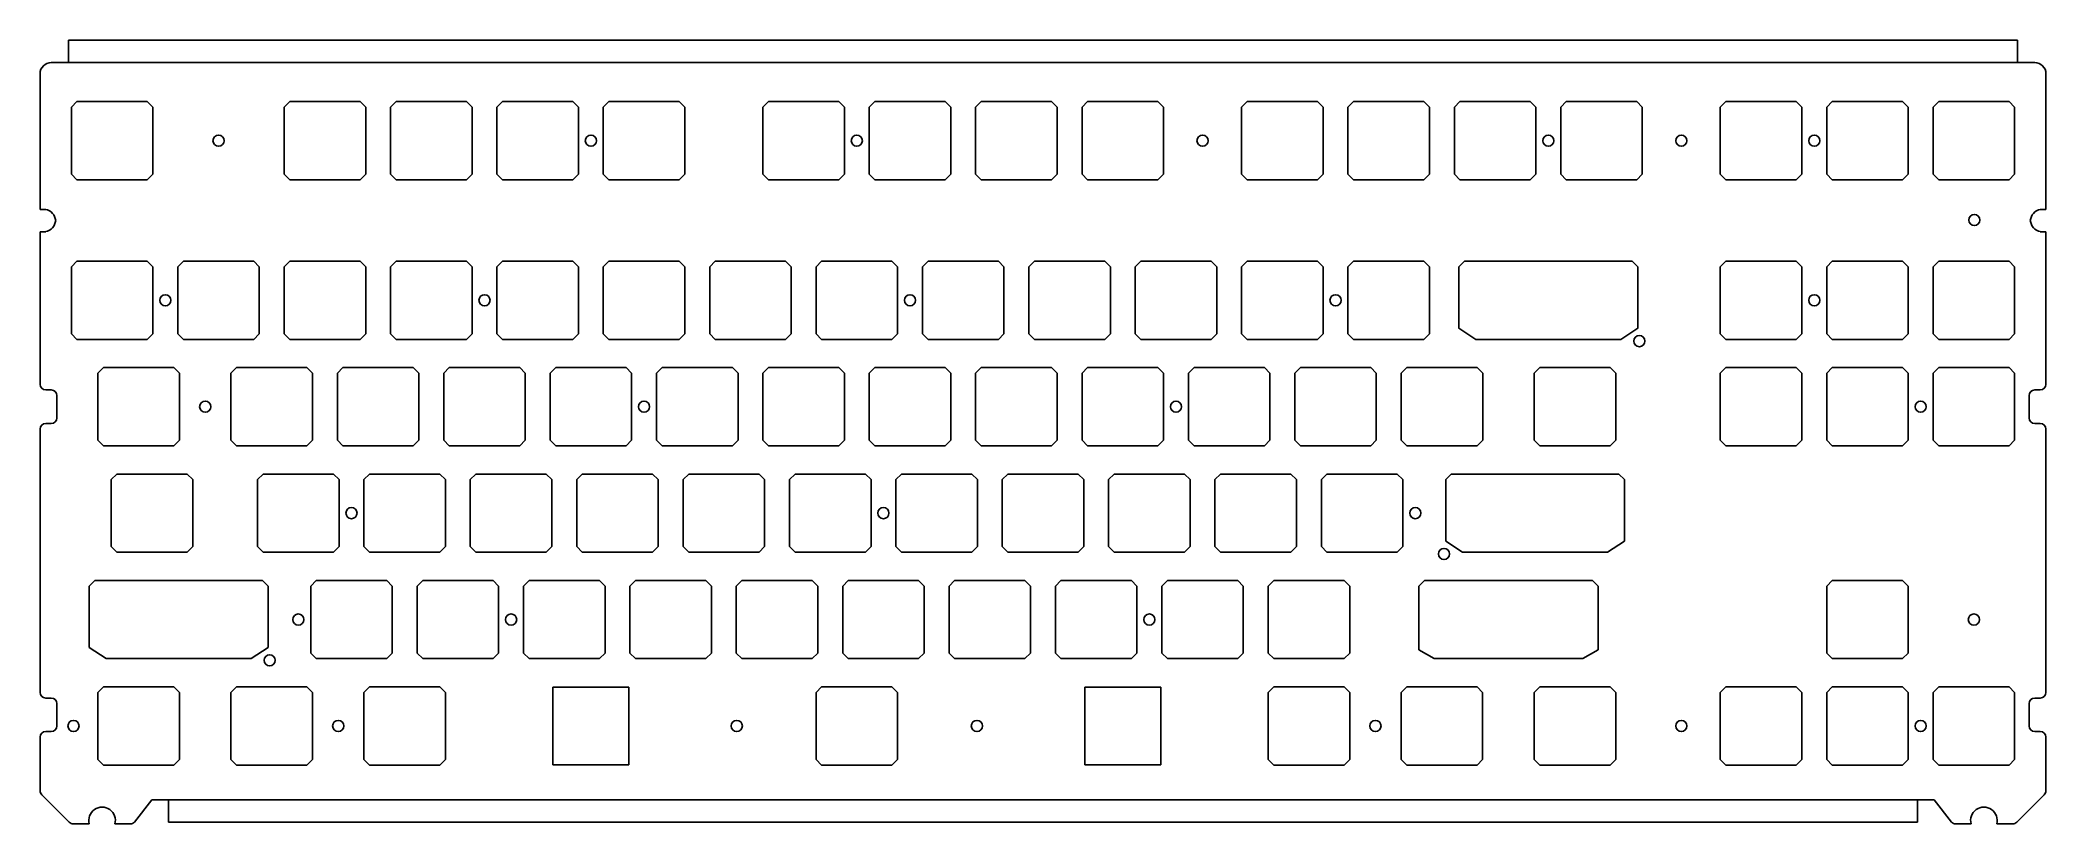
# Model space of a CAD drawing. Header units: millimetres. Extents: x 16 to 375, y 31 to 171.
import ezdxf

# ---------------------------------------------------------------- set-up
doc = ezdxf.new("R2010")
doc.units = ezdxf.units.MM
doc.layers.add('可见 (ISO)', color=7, linetype='Continuous', lineweight=35)

msp = doc.modelspace()

# ---------------------------------------------------------------- linework, layer by layer
at = {"color": 7, "true_color": 0xffffff}
for p, q in [((369.74, 171.32), (20.76, 171.32)), ((20.76, 171.32), (20.76, 167.32)), ((369.74, 171.32), (369.74, 167.32)), ((15.66, 141.03), (15.66, 165.32)), ((372.84, 167.32), (17.66, 167.32)), ((374.84, 141.03), (374.84, 165.32)), ((347.19, 160.32), (349.19, 160.32)), ((347.19, 160.32), (349.19, 160.32)), ((347.19, 160.32), (349.19, 160.32)), ((350.19, 159.32), (349.19, 160.32)), ((350.19, 159.32), (349.19, 160.32)), ((350.19, 159.32), (349.19, 160.32)), ((350.19, 157.32), (350.19, 159.32)), ((350.19, 157.32), (350.19, 159.32)), ((350.19, 157.32), (350.19, 159.32)), ((366.24, 160.32), (368.24, 160.32)), ((366.24, 160.32), (368.24, 160.32)), ((366.24, 160.32), (368.24, 160.32)), ((369.24, 159.32), (368.24, 160.32)), ((369.24, 159.32), (368.24, 160.32)), ((369.24, 159.32), (368.24, 160.32)), ((369.24, 157.32), (369.24, 159.32)), ((369.24, 157.32), (369.24, 159.32)), ((369.24, 157.32), (369.24, 159.32)), ((22.26, 146.32), (34.86, 146.32)), ((22.26, 146.32), (34.86, 146.32)), ((22.26, 146.32), (34.86, 146.32)), ((288.96, 146.32), (295.26, 146.32)), ((288.96, 146.32), (295.26, 146.32)), ((16.67, 141.03), (15.66, 141.03)), ((373.83, 141.03), (374.84, 141.03)), ((15.66, 109.7), (15.66, 137.03)), ((16.67, 137.03), (15.66, 137.03)), ((373.83, 137.03), (374.84, 137.03)), ((374.84, 109.7), (374.84, 137.03)), ((49.84, 111.7), (49.84, 99.7)), ((121.59, 111.7), (121.59, 99.7)), ((284.2, 112.7), (296.8, 112.7)), ((17.66, 108.7), (16.66, 108.7)), ((372.84, 108.7), (373.84, 108.7)), ((18.66, 105.7), (18.66, 107.7)), ((18.66, 105.7), (18.66, 103.7)), ((371.84, 105.7), (371.84, 107.7)), ((371.84, 105.7), (371.84, 103.7)), ((15.66, 54.55), (15.66, 101.7)), ((17.66, 102.7), (16.66, 102.7)), ((372.84, 102.7), (373.84, 102.7)), ((374.84, 54.55), (374.84, 101.7)), ((336.59, 98.7), (342.89, 98.7)), ((336.59, 98.7), (342.89, 98.7)), ((43.01, 92.65), (42.01, 93.65)), ((43.01, 92.65), (42.01, 93.65)), ((43.01, 90.65), (43.01, 92.65)), ((43.01, 90.65), (43.01, 92.65)), ((29.41, 79.65), (35.71, 79.65)), ((29.41, 79.65), (42.01, 79.65)), ((29.41, 79.65), (35.71, 79.65)), ((29.41, 79.65), (42.01, 79.65)), ((34.17, 79.65), (40.47, 79.65)), ((34.17, 79.65), (40.47, 79.65)), ((55.6, 79.65), (61.9, 79.65)), ((55.6, 79.65), (61.9, 79.65)), ((246.1, 79.65), (252.4, 79.65)), ((246.1, 79.65), (252.4, 79.65)), ((262.54, 73.6), (263.54, 74.6)), ((262.54, 73.6), (262.54, 62.18)), ((293.64, 74.6), (263.54, 74.6)), ((293.64, 74.6), (294.64, 73.6)), ((294.64, 62.18), (294.64, 73.6)), ((265.29, 60.6), (262.54, 62.18)), ((291.89, 60.6), (294.64, 62.18)), ((65.12, 60.6), (71.42, 60.6)), ((65.12, 60.6), (71.42, 60.6)), ((65.12, 60.6), (71.42, 60.6)), ((65.12, 60.6), (71.42, 60.6)), ((65.12, 60.6), (71.42, 60.6)), ((65.12, 60.6), (71.42, 60.6)), ((217.52, 60.6), (230.12, 60.6)), ((236.57, 60.6), (242.87, 60.6)), ((236.57, 60.6), (242.87, 60.6)), ((27.02, 55.55), (26.02, 54.55)), ((26.02, 52.55), (26.02, 54.55)), ((29.02, 55.55), (27.02, 55.55)), ((121.06, 55.5), (107.46, 55.5)), ((107.46, 55.5), (107.46, 41.6)), ((121.06, 41.6), (121.06, 55.5)), ((216.34, 55.5), (202.74, 55.5)), ((202.74, 55.5), (202.74, 41.6)), ((216.34, 41.6), (216.34, 55.5)), ((17.66, 53.55), (16.66, 53.55)), ((18.66, 50.55), (18.66, 52.55)), ((18.66, 50.55), (18.66, 48.55)), ((371.84, 52.55), (371.84, 48.55)), ((372.84, 53.55), (373.84, 53.55)), ((17.66, 47.55), (16.66, 47.55)), ((372.84, 47.55), (373.84, 47.55)), ((15.66, 36.93), (15.66, 46.55)), ((374.84, 36.93), (374.84, 46.55)), ((27.02, 41.55), (33.32, 41.55)), ((30.94, 41.55), (35.71, 41.55)), ((50.84, 41.55), (57.14, 41.55)), ((50.84, 41.55), (57.14, 41.55)), ((50.84, 41.55), (57.14, 41.55)), ((107.46, 41.6), (121.06, 41.6)), ((202.74, 41.6), (216.34, 41.6)), ((202.74, 41.6), (209.54, 41.6)), ((336.59, 41.55), (342.89, 41.55)), ((336.59, 41.55), (342.89, 41.55)), ((20.87, 31.31), (15.96, 36.23)), ((369.63, 31.31), (374.54, 36.23)), ((35.68, 35.35), (32.56, 31.32)), ((354.82, 35.35), (35.68, 35.35)), ((38.68, 31.35), (38.68, 35.35)), ((351.82, 31.35), (351.82, 35.35)), ((354.82, 35.35), (357.94, 31.32)), ((21.58, 31.02), (24.46, 31.02)), ((29.06, 31.02), (31.85, 31.02)), ((351.82, 31.35), (38.68, 31.35)), ((361.44, 31.02), (358.65, 31.02)), ((368.92, 31.02), (366.04, 31.02))]:
    msp.add_line(p, q, dxfattribs=at)
at = {"color": 7, "linetype": 'Continuous'}
for p, q in [((22.26, 160.32), (21.26, 159.32)), ((22.26, 160.32), (21.26, 159.32)), ((22.26, 160.32), (21.26, 159.32)), ((21.26, 159.32), (21.26, 147.32)), ((21.26, 159.32), (21.26, 147.32)), ((21.26, 159.32), (21.26, 147.32)), ((34.86, 160.32), (22.26, 160.32)), ((34.86, 160.32), (22.26, 160.32)), ((34.86, 160.32), (22.26, 160.32)), ((35.86, 159.32), (34.86, 160.32)), ((35.86, 159.32), (34.86, 160.32)), ((35.86, 159.32), (34.86, 160.32)), ((35.86, 147.32), (35.86, 159.32)), ((35.86, 147.32), (35.86, 159.32)), ((35.86, 147.32), (35.86, 159.32)), ((60.36, 160.32), (59.36, 159.32)), ((60.36, 160.32), (59.36, 159.32)), ((60.36, 160.32), (59.36, 159.32)), ((59.36, 159.32), (59.36, 147.32)), ((59.36, 159.32), (59.36, 147.32)), ((59.36, 159.32), (59.36, 147.32)), ((72.96, 160.32), (60.36, 160.32)), ((72.96, 160.32), (60.36, 160.32)), ((72.96, 160.32), (60.36, 160.32)), ((73.96, 159.32), (72.96, 160.32)), ((73.96, 159.32), (72.96, 160.32)), ((73.96, 159.32), (72.96, 160.32)), ((73.96, 147.32), (73.96, 159.32)), ((73.96, 147.32), (73.96, 159.32)), ((73.96, 147.32), (73.96, 159.32)), ((79.41, 160.32), (78.41, 159.32)), ((79.41, 160.32), (78.41, 159.32)), ((79.41, 160.32), (78.41, 159.32)), ((78.41, 159.32), (78.41, 147.32)), ((78.41, 159.32), (78.41, 147.32)), ((78.41, 159.32), (78.41, 147.32)), ((92.01, 160.32), (79.41, 160.32)), ((92.01, 160.32), (79.41, 160.32)), ((92.01, 160.32), (79.41, 160.32)), ((93.01, 159.32), (92.01, 160.32)), ((93.01, 159.32), (92.01, 160.32)), ((93.01, 159.32), (92.01, 160.32)), ((93.01, 147.32), (93.01, 159.32)), ((93.01, 147.32), (93.01, 159.32)), ((93.01, 147.32), (93.01, 159.32)), ((98.46, 160.32), (97.46, 159.32)), ((98.46, 160.32), (97.46, 159.32)), ((98.46, 160.32), (97.46, 159.32)), ((97.46, 159.32), (97.46, 147.32)), ((97.46, 159.32), (97.46, 147.32)), ((97.46, 159.32), (97.46, 147.32)), ((111.06, 160.32), (98.46, 160.32)), ((111.06, 160.32), (98.46, 160.32)), ((111.06, 160.32), (98.46, 160.32)), ((112.06, 159.32), (111.06, 160.32)), ((112.06, 159.32), (111.06, 160.32)), ((112.06, 159.32), (111.06, 160.32)), ((112.06, 147.32), (112.06, 159.32)), ((112.06, 147.32), (112.06, 159.32)), ((112.06, 147.32), (112.06, 159.32)), ((117.51, 160.32), (116.51, 159.32)), ((117.51, 160.32), (116.51, 159.32)), ((117.51, 160.32), (116.51, 159.32)), ((116.51, 159.32), (116.51, 147.32)), ((116.51, 159.32), (116.51, 147.32)), ((116.51, 159.32), (116.51, 147.32)), ((130.11, 160.32), (117.51, 160.32)), ((130.11, 160.32), (117.51, 160.32)), ((130.11, 160.32), (117.51, 160.32)), ((131.11, 159.32), (130.11, 160.32)), ((131.11, 159.32), (130.11, 160.32)), ((131.11, 159.32), (130.11, 160.32)), ((131.11, 147.32), (131.11, 159.32)), ((131.11, 147.32), (131.11, 159.32)), ((131.11, 147.32), (131.11, 159.32)), ((146.09, 160.32), (145.09, 159.32)), ((146.09, 160.32), (145.09, 159.32)), ((146.09, 160.32), (145.09, 159.32)), ((145.09, 159.32), (145.09, 147.32)), ((145.09, 159.32), (145.09, 147.32)), ((145.09, 159.32), (145.09, 147.32)), ((158.69, 160.32), (146.09, 160.32)), ((158.69, 160.32), (146.09, 160.32)), ((158.69, 160.32), (146.09, 160.32)), ((159.69, 159.32), (158.69, 160.32)), ((159.69, 159.32), (158.69, 160.32)), ((159.69, 159.32), (158.69, 160.32)), ((159.69, 147.32), (159.69, 159.32)), ((159.69, 147.32), (159.69, 159.32)), ((159.69, 147.32), (159.69, 159.32)), ((165.14, 160.32), (164.14, 159.32)), ((165.14, 160.32), (164.14, 159.32)), ((165.14, 160.32), (164.14, 159.32)), ((164.14, 159.32), (164.14, 147.32)), ((164.14, 159.32), (164.14, 147.32)), ((164.14, 159.32), (164.14, 147.32)), ((177.74, 160.32), (165.14, 160.32)), ((177.74, 160.32), (165.14, 160.32)), ((177.74, 160.32), (165.14, 160.32)), ((178.74, 159.32), (177.74, 160.32)), ((178.74, 159.32), (177.74, 160.32)), ((178.74, 159.32), (177.74, 160.32)), ((178.74, 147.32), (178.74, 159.32)), ((178.74, 147.32), (178.74, 159.32)), ((178.74, 147.32), (178.74, 159.32)), ((184.19, 160.32), (183.19, 159.32)), ((184.19, 160.32), (183.19, 159.32)), ((184.19, 160.32), (183.19, 159.32)), ((183.19, 159.32), (183.19, 147.32)), ((183.19, 159.32), (183.19, 147.32)), ((183.19, 159.32), (183.19, 147.32)), ((196.79, 160.32), (184.19, 160.32)), ((196.79, 160.32), (184.19, 160.32)), ((196.79, 160.32), (184.19, 160.32)), ((197.79, 159.32), (196.79, 160.32)), ((197.79, 159.32), (196.79, 160.32)), ((197.79, 159.32), (196.79, 160.32)), ((197.79, 147.32), (197.79, 159.32)), ((197.79, 147.32), (197.79, 159.32)), ((197.79, 147.32), (197.79, 159.32)), ((203.24, 160.32), (202.24, 159.32)), ((203.24, 160.32), (202.24, 159.32)), ((203.24, 160.32), (202.24, 159.32)), ((202.24, 159.32), (202.24, 147.32)), ((202.24, 159.32), (202.24, 147.32)), ((202.24, 159.32), (202.24, 147.32)), ((215.84, 160.32), (203.24, 160.32)), ((215.84, 160.32), (203.24, 160.32)), ((215.84, 160.32), (203.24, 160.32)), ((216.84, 159.32), (215.84, 160.32)), ((216.84, 159.32), (215.84, 160.32)), ((216.84, 159.32), (215.84, 160.32)), ((216.84, 147.32), (216.84, 159.32)), ((216.84, 147.32), (216.84, 159.32)), ((216.84, 147.32), (216.84, 159.32)), ((231.81, 160.32), (230.81, 159.32)), ((231.81, 160.32), (230.81, 159.32)), ((231.81, 160.32), (230.81, 159.32)), ((230.81, 159.32), (230.81, 147.32)), ((230.81, 159.32), (230.81, 147.32)), ((230.81, 159.32), (230.81, 147.32)), ((244.41, 160.32), (231.81, 160.32)), ((244.41, 160.32), (231.81, 160.32)), ((244.41, 160.32), (231.81, 160.32)), ((245.41, 159.32), (244.41, 160.32)), ((245.41, 159.32), (244.41, 160.32)), ((245.41, 159.32), (244.41, 160.32)), ((245.41, 147.32), (245.41, 159.32)), ((245.41, 147.32), (245.41, 159.32)), ((245.41, 147.32), (245.41, 159.32)), ((250.86, 160.32), (249.86, 159.32)), ((250.86, 160.32), (249.86, 159.32)), ((250.86, 160.32), (249.86, 159.32)), ((249.86, 159.32), (249.86, 147.32)), ((249.86, 159.32), (249.86, 147.32)), ((249.86, 159.32), (249.86, 147.32)), ((263.46, 160.32), (250.86, 160.32)), ((263.46, 160.32), (250.86, 160.32)), ((263.46, 160.32), (250.86, 160.32)), ((264.46, 159.32), (263.46, 160.32)), ((264.46, 159.32), (263.46, 160.32)), ((264.46, 159.32), (263.46, 160.32)), ((264.46, 147.32), (264.46, 159.32)), ((264.46, 147.32), (264.46, 159.32)), ((264.46, 147.32), (264.46, 159.32)), ((269.91, 160.32), (268.91, 159.32)), ((269.91, 160.32), (268.91, 159.32)), ((269.91, 160.32), (268.91, 159.32)), ((268.91, 159.32), (268.91, 147.32)), ((268.91, 159.32), (268.91, 147.32)), ((268.91, 159.32), (268.91, 147.32)), ((282.51, 160.32), (269.91, 160.32)), ((282.51, 160.32), (269.91, 160.32)), ((282.51, 160.32), (269.91, 160.32)), ((283.51, 159.32), (282.51, 160.32)), ((283.51, 159.32), (282.51, 160.32)), ((283.51, 159.32), (282.51, 160.32)), ((283.51, 147.32), (283.51, 159.32)), ((283.51, 147.32), (283.51, 159.32)), ((283.51, 147.32), (283.51, 159.32)), ((288.96, 160.32), (287.96, 159.32)), ((288.96, 160.32), (287.96, 159.32)), ((288.96, 160.32), (287.96, 159.32)), ((287.96, 159.32), (287.96, 147.32)), ((287.96, 159.32), (287.96, 147.32)), ((287.96, 159.32), (287.96, 147.32)), ((301.56, 160.32), (288.96, 160.32)), ((301.56, 160.32), (288.96, 160.32)), ((301.56, 160.32), (288.96, 160.32)), ((302.56, 159.32), (301.56, 160.32)), ((302.56, 159.32), (301.56, 160.32)), ((302.56, 159.32), (301.56, 160.32)), ((302.56, 147.32), (302.56, 159.32)), ((302.56, 147.32), (302.56, 159.32)), ((302.56, 147.32), (302.56, 159.32)), ((317.54, 160.32), (316.54, 159.32)), ((317.54, 160.32), (316.54, 159.32)), ((317.54, 160.32), (316.54, 159.32)), ((316.54, 159.32), (316.54, 147.32)), ((316.54, 159.32), (316.54, 147.32)), ((316.54, 159.32), (316.54, 147.32)), ((330.14, 160.32), (317.54, 160.32)), ((330.14, 160.32), (317.54, 160.32)), ((330.14, 160.32), (317.54, 160.32)), ((331.14, 159.32), (330.14, 160.32)), ((331.14, 159.32), (330.14, 160.32)), ((331.14, 159.32), (330.14, 160.32)), ((331.14, 147.32), (331.14, 159.32)), ((331.14, 147.32), (331.14, 159.32)), ((331.14, 147.32), (331.14, 159.32)), ((336.59, 160.32), (335.59, 159.32)), ((336.59, 160.32), (335.59, 159.32)), ((336.59, 160.32), (335.59, 159.32)), ((335.59, 159.32), (335.59, 147.32)), ((335.59, 159.32), (335.59, 147.32)), ((335.59, 159.32), (335.59, 147.32)), ((347.19, 160.32), (336.59, 160.32)), ((347.19, 160.32), (336.59, 160.32)), ((347.19, 160.32), (336.59, 160.32)), ((355.64, 160.32), (354.64, 159.32)), ((355.64, 160.32), (354.64, 159.32)), ((355.64, 160.32), (354.64, 159.32)), ((354.64, 159.32), (354.64, 147.32)), ((354.64, 159.32), (354.64, 147.32)), ((354.64, 159.32), (354.64, 147.32)), ((366.24, 160.32), (355.64, 160.32)), ((366.24, 160.32), (355.64, 160.32)), ((366.24, 160.32), (355.64, 160.32)), ((350.19, 147.32), (350.19, 157.32)), ((350.19, 147.32), (350.19, 157.32)), ((350.19, 147.32), (350.19, 157.32)), ((369.24, 147.32), (369.24, 157.32)), ((369.24, 147.32), (369.24, 157.32)), ((369.24, 147.32), (369.24, 157.32)), ((21.26, 147.32), (22.26, 146.32)), ((21.26, 147.32), (22.26, 146.32)), ((21.26, 147.32), (22.26, 146.32)), ((34.86, 146.32), (35.86, 147.32)), ((34.86, 146.32), (35.86, 147.32)), ((34.86, 146.32), (35.86, 147.32)), ((59.36, 147.32), (60.36, 146.32)), ((59.36, 147.32), (60.36, 146.32)), ((59.36, 147.32), (60.36, 146.32)), ((72.96, 146.32), (73.96, 147.32)), ((72.96, 146.32), (73.96, 147.32)), ((72.96, 146.32), (73.96, 147.32)), ((78.41, 147.32), (79.41, 146.32)), ((78.41, 147.32), (79.41, 146.32)), ((78.41, 147.32), (79.41, 146.32)), ((92.01, 146.32), (93.01, 147.32)), ((92.01, 146.32), (93.01, 147.32)), ((92.01, 146.32), (93.01, 147.32)), ((97.46, 147.32), (98.46, 146.32)), ((97.46, 147.32), (98.46, 146.32)), ((97.46, 147.32), (98.46, 146.32)), ((111.06, 146.32), (112.06, 147.32)), ((111.06, 146.32), (112.06, 147.32)), ((111.06, 146.32), (112.06, 147.32)), ((116.51, 147.32), (117.51, 146.32)), ((116.51, 147.32), (117.51, 146.32)), ((116.51, 147.32), (117.51, 146.32)), ((130.11, 146.32), (131.11, 147.32)), ((130.11, 146.32), (131.11, 147.32)), ((130.11, 146.32), (131.11, 147.32)), ((145.09, 147.32), (146.09, 146.32)), ((145.09, 147.32), (146.09, 146.32)), ((145.09, 147.32), (146.09, 146.32)), ((158.69, 146.32), (159.69, 147.32)), ((158.69, 146.32), (159.69, 147.32)), ((158.69, 146.32), (159.69, 147.32)), ((164.14, 147.32), (165.14, 146.32)), ((164.14, 147.32), (165.14, 146.32)), ((164.14, 147.32), (165.14, 146.32)), ((177.74, 146.32), (178.74, 147.32)), ((177.74, 146.32), (178.74, 147.32)), ((177.74, 146.32), (178.74, 147.32)), ((183.19, 147.32), (184.19, 146.32)), ((183.19, 147.32), (184.19, 146.32)), ((183.19, 147.32), (184.19, 146.32)), ((196.79, 146.32), (197.79, 147.32)), ((196.79, 146.32), (197.79, 147.32)), ((196.79, 146.32), (197.79, 147.32)), ((202.24, 147.32), (203.24, 146.32)), ((202.24, 147.32), (203.24, 146.32)), ((202.24, 147.32), (203.24, 146.32)), ((215.84, 146.32), (216.84, 147.32)), ((215.84, 146.32), (216.84, 147.32)), ((215.84, 146.32), (216.84, 147.32)), ((230.81, 147.32), (231.81, 146.32)), ((230.81, 147.32), (231.81, 146.32)), ((230.81, 147.32), (231.81, 146.32)), ((244.41, 146.32), (245.41, 147.32)), ((244.41, 146.32), (245.41, 147.32)), ((244.41, 146.32), (245.41, 147.32)), ((249.86, 147.32), (250.86, 146.32)), ((249.86, 147.32), (250.86, 146.32)), ((249.86, 147.32), (250.86, 146.32)), ((263.46, 146.32), (264.46, 147.32)), ((263.46, 146.32), (264.46, 147.32)), ((263.46, 146.32), (264.46, 147.32)), ((268.91, 147.32), (269.91, 146.32)), ((268.91, 147.32), (269.91, 146.32)), ((268.91, 147.32), (269.91, 146.32)), ((282.51, 146.32), (283.51, 147.32)), ((282.51, 146.32), (283.51, 147.32)), ((282.51, 146.32), (283.51, 147.32)), ((287.96, 147.32), (288.96, 146.32)), ((287.96, 147.32), (288.96, 146.32)), ((287.96, 147.32), (288.96, 146.32)), ((301.56, 146.32), (302.56, 147.32)), ((301.56, 146.32), (302.56, 147.32)), ((301.56, 146.32), (302.56, 147.32)), ((316.54, 147.32), (317.54, 146.32)), ((316.54, 147.32), (317.54, 146.32)), ((316.54, 147.32), (317.54, 146.32)), ((330.14, 146.32), (331.14, 147.32)), ((330.14, 146.32), (331.14, 147.32)), ((330.14, 146.32), (331.14, 147.32)), ((335.59, 147.32), (336.59, 146.32)), ((335.59, 147.32), (336.59, 146.32)), ((335.59, 147.32), (336.59, 146.32)), ((349.19, 146.32), (350.19, 147.32)), ((349.19, 146.32), (350.19, 147.32)), ((349.19, 146.32), (350.19, 147.32)), ((354.64, 147.32), (355.64, 146.32)), ((354.64, 147.32), (355.64, 146.32)), ((354.64, 147.32), (355.64, 146.32)), ((368.24, 146.32), (369.24, 147.32)), ((368.24, 146.32), (369.24, 147.32)), ((368.24, 146.32), (369.24, 147.32)), ((60.36, 146.32), (72.96, 146.32)), ((60.36, 146.32), (72.96, 146.32)), ((60.36, 146.32), (72.96, 146.32)), ((79.41, 146.32), (92.01, 146.32)), ((79.41, 146.32), (92.01, 146.32)), ((79.41, 146.32), (92.01, 146.32)), ((98.46, 146.32), (111.06, 146.32)), ((98.46, 146.32), (111.06, 146.32)), ((98.46, 146.32), (111.06, 146.32)), ((117.51, 146.32), (130.11, 146.32)), ((117.51, 146.32), (130.11, 146.32)), ((117.51, 146.32), (130.11, 146.32)), ((146.09, 146.32), (158.69, 146.32)), ((146.09, 146.32), (158.69, 146.32)), ((146.09, 146.32), (158.69, 146.32)), ((165.14, 146.32), (177.74, 146.32)), ((165.14, 146.32), (177.74, 146.32)), ((165.14, 146.32), (177.74, 146.32)), ((184.19, 146.32), (196.79, 146.32)), ((184.19, 146.32), (196.79, 146.32)), ((184.19, 146.32), (196.79, 146.32)), ((203.24, 146.32), (215.84, 146.32)), ((203.24, 146.32), (215.84, 146.32)), ((203.24, 146.32), (215.84, 146.32)), ((231.81, 146.32), (244.41, 146.32)), ((231.81, 146.32), (244.41, 146.32)), ((231.81, 146.32), (244.41, 146.32)), ((250.86, 146.32), (263.46, 146.32)), ((250.86, 146.32), (263.46, 146.32)), ((250.86, 146.32), (263.46, 146.32)), ((269.91, 146.32), (282.51, 146.32)), ((269.91, 146.32), (282.51, 146.32)), ((269.91, 146.32), (282.51, 146.32)), ((288.96, 146.32), (301.56, 146.32)), ((288.96, 146.32), (301.56, 146.32)), ((288.96, 146.32), (301.56, 146.32)), ((317.54, 146.32), (330.14, 146.32)), ((317.54, 146.32), (330.14, 146.32)), ((317.54, 146.32), (330.14, 146.32)), ((336.59, 146.32), (349.19, 146.32)), ((336.59, 146.32), (349.19, 146.32)), ((336.59, 146.32), (349.19, 146.32)), ((355.64, 146.32), (368.24, 146.32)), ((355.64, 146.32), (368.24, 146.32)), ((355.64, 146.32), (368.24, 146.32)), ((22.26, 131.75), (21.26, 130.75)), ((22.26, 131.75), (21.26, 130.75)), ((22.26, 131.75), (21.26, 130.75)), ((21.26, 130.75), (21.26, 118.75)), ((21.26, 130.75), (21.26, 118.75)), ((21.26, 130.75), (21.26, 118.75)), ((34.86, 131.75), (22.26, 131.75)), ((34.86, 131.75), (22.26, 131.75)), ((34.86, 131.75), (22.26, 131.75)), ((35.86, 130.75), (34.86, 131.75)), ((35.86, 130.75), (34.86, 131.75)), ((35.86, 130.75), (34.86, 131.75)), ((35.86, 118.75), (35.86, 130.75)), ((35.86, 118.75), (35.86, 130.75)), ((35.86, 118.75), (35.86, 130.75)), ((41.31, 131.75), (40.31, 130.75)), ((41.31, 131.75), (40.31, 130.75)), ((41.31, 131.75), (40.31, 130.75)), ((40.31, 130.75), (40.31, 118.75)), ((40.31, 130.75), (40.31, 118.75)), ((40.31, 130.75), (40.31, 118.75)), ((53.91, 131.75), (41.31, 131.75)), ((53.91, 131.75), (41.31, 131.75)), ((53.91, 131.75), (41.31, 131.75)), ((54.91, 130.75), (53.91, 131.75)), ((54.91, 130.75), (53.91, 131.75)), ((54.91, 130.75), (53.91, 131.75)), ((54.91, 118.75), (54.91, 130.75)), ((54.91, 118.75), (54.91, 130.75)), ((54.91, 118.75), (54.91, 130.75)), ((60.36, 131.75), (59.36, 130.75)), ((60.36, 131.75), (59.36, 130.75)), ((60.36, 131.75), (59.36, 130.75)), ((59.36, 130.75), (59.36, 118.75)), ((59.36, 130.75), (59.36, 118.75)), ((59.36, 130.75), (59.36, 118.75)), ((72.96, 131.75), (60.36, 131.75)), ((72.96, 131.75), (60.36, 131.75)), ((72.96, 131.75), (60.36, 131.75)), ((73.96, 130.75), (72.96, 131.75)), ((73.96, 130.75), (72.96, 131.75)), ((73.96, 130.75), (72.96, 131.75)), ((73.96, 118.75), (73.96, 130.75)), ((73.96, 118.75), (73.96, 130.75)), ((73.96, 118.75), (73.96, 130.75)), ((79.41, 131.75), (78.41, 130.75)), ((79.41, 131.75), (78.41, 130.75)), ((79.41, 131.75), (78.41, 130.75)), ((78.41, 130.75), (78.41, 118.75)), ((78.41, 130.75), (78.41, 118.75)), ((78.41, 130.75), (78.41, 118.75)), ((92.01, 131.75), (79.41, 131.75)), ((92.01, 131.75), (79.41, 131.75)), ((92.01, 131.75), (79.41, 131.75)), ((93.01, 130.75), (92.01, 131.75)), ((93.01, 130.75), (92.01, 131.75)), ((93.01, 130.75), (92.01, 131.75)), ((93.01, 118.75), (93.01, 130.75)), ((93.01, 118.75), (93.01, 130.75)), ((93.01, 118.75), (93.01, 130.75)), ((98.46, 131.75), (97.46, 130.75)), ((98.46, 131.75), (97.46, 130.75)), ((98.46, 131.75), (97.46, 130.75)), ((97.46, 130.75), (97.46, 118.75)), ((97.46, 130.75), (97.46, 118.75)), ((97.46, 130.75), (97.46, 118.75)), ((111.06, 131.75), (98.46, 131.75)), ((111.06, 131.75), (98.46, 131.75)), ((111.06, 131.75), (98.46, 131.75)), ((112.06, 130.75), (111.06, 131.75)), ((112.06, 130.75), (111.06, 131.75)), ((112.06, 130.75), (111.06, 131.75)), ((112.06, 118.75), (112.06, 130.75)), ((112.06, 118.75), (112.06, 130.75)), ((112.06, 118.75), (112.06, 130.75)), ((117.51, 131.75), (116.51, 130.75)), ((117.51, 131.75), (116.51, 130.75)), ((117.51, 131.75), (116.51, 130.75)), ((116.51, 130.75), (116.51, 118.75)), ((116.51, 130.75), (116.51, 118.75)), ((116.51, 130.75), (116.51, 118.75)), ((130.11, 131.75), (117.51, 131.75)), ((130.11, 131.75), (117.51, 131.75)), ((130.11, 131.75), (117.51, 131.75)), ((131.11, 130.75), (130.11, 131.75)), ((131.11, 130.75), (130.11, 131.75)), ((131.11, 130.75), (130.11, 131.75)), ((131.11, 118.75), (131.11, 130.75)), ((131.11, 118.75), (131.11, 130.75)), ((131.11, 118.75), (131.11, 130.75)), ((136.56, 131.75), (135.56, 130.75)), ((136.56, 131.75), (135.56, 130.75)), ((136.56, 131.75), (135.56, 130.75)), ((135.56, 130.75), (135.56, 118.75)), ((135.56, 130.75), (135.56, 118.75)), ((135.56, 130.75), (135.56, 118.75)), ((149.16, 131.75), (136.56, 131.75)), ((149.16, 131.75), (136.56, 131.75)), ((149.16, 131.75), (136.56, 131.75)), ((150.16, 130.75), (149.16, 131.75)), ((150.16, 130.75), (149.16, 131.75)), ((150.16, 130.75), (149.16, 131.75)), ((150.16, 118.75), (150.16, 130.75)), ((150.16, 118.75), (150.16, 130.75)), ((150.16, 118.75), (150.16, 130.75)), ((155.61, 131.75), (154.61, 130.75)), ((155.61, 131.75), (154.61, 130.75)), ((155.61, 131.75), (154.61, 130.75)), ((154.61, 130.75), (154.61, 118.75)), ((154.61, 130.75), (154.61, 118.75)), ((154.61, 130.75), (154.61, 118.75)), ((168.21, 131.75), (155.61, 131.75)), ((168.21, 131.75), (155.61, 131.75)), ((168.21, 131.75), (155.61, 131.75)), ((169.21, 130.75), (168.21, 131.75)), ((169.21, 130.75), (168.21, 131.75)), ((169.21, 130.75), (168.21, 131.75)), ((169.21, 118.75), (169.21, 130.75)), ((169.21, 118.75), (169.21, 130.75)), ((169.21, 118.75), (169.21, 130.75)), ((174.66, 131.75), (173.66, 130.75)), ((174.66, 131.75), (173.66, 130.75)), ((174.66, 131.75), (173.66, 130.75)), ((173.66, 130.75), (173.66, 118.75)), ((173.66, 130.75), (173.66, 118.75)), ((173.66, 130.75), (173.66, 118.75)), ((187.26, 131.75), (174.66, 131.75)), ((187.26, 131.75), (174.66, 131.75)), ((187.26, 131.75), (174.66, 131.75)), ((188.26, 130.75), (187.26, 131.75)), ((188.26, 130.75), (187.26, 131.75)), ((188.26, 130.75), (187.26, 131.75)), ((188.26, 118.75), (188.26, 130.75)), ((188.26, 118.75), (188.26, 130.75)), ((188.26, 118.75), (188.26, 130.75)), ((193.71, 131.75), (192.71, 130.75)), ((193.71, 131.75), (192.71, 130.75)), ((193.71, 131.75), (192.71, 130.75)), ((192.71, 130.75), (192.71, 118.75)), ((192.71, 130.75), (192.71, 118.75)), ((192.71, 130.75), (192.71, 118.75)), ((206.31, 131.75), (193.71, 131.75)), ((206.31, 131.75), (193.71, 131.75)), ((206.31, 131.75), (193.71, 131.75)), ((207.31, 130.75), (206.31, 131.75)), ((207.31, 130.75), (206.31, 131.75)), ((207.31, 130.75), (206.31, 131.75)), ((207.31, 118.75), (207.31, 130.75)), ((207.31, 118.75), (207.31, 130.75)), ((207.31, 118.75), (207.31, 130.75)), ((212.76, 131.75), (211.76, 130.75)), ((212.76, 131.75), (211.76, 130.75)), ((212.76, 131.75), (211.76, 130.75)), ((211.76, 130.75), (211.76, 118.75)), ((211.76, 130.75), (211.76, 118.75)), ((211.76, 130.75), (211.76, 118.75)), ((225.36, 131.75), (212.76, 131.75)), ((225.36, 131.75), (212.76, 131.75)), ((225.36, 131.75), (212.76, 131.75)), ((226.36, 130.75), (225.36, 131.75)), ((226.36, 130.75), (225.36, 131.75)), ((226.36, 130.75), (225.36, 131.75)), ((226.36, 118.75), (226.36, 130.75)), ((226.36, 118.75), (226.36, 130.75)), ((226.36, 118.75), (226.36, 130.75)), ((231.81, 131.75), (230.81, 130.75)), ((231.81, 131.75), (230.81, 130.75)), ((231.81, 131.75), (230.81, 130.75)), ((230.81, 130.75), (230.81, 118.75)), ((230.81, 130.75), (230.81, 118.75)), ((230.81, 130.75), (230.81, 118.75)), ((244.41, 131.75), (231.81, 131.75)), ((244.41, 131.75), (231.81, 131.75)), ((244.41, 131.75), (231.81, 131.75)), ((245.41, 130.75), (244.41, 131.75)), ((245.41, 130.75), (244.41, 131.75)), ((245.41, 130.75), (244.41, 131.75)), ((245.41, 118.75), (245.41, 130.75)), ((245.41, 118.75), (245.41, 130.75)), ((245.41, 118.75), (245.41, 130.75)), ((250.86, 131.75), (249.86, 130.75)), ((250.86, 131.75), (249.86, 130.75)), ((250.86, 131.75), (249.86, 130.75)), ((249.86, 130.75), (249.86, 118.75)), ((249.86, 130.75), (249.86, 118.75)), ((249.86, 130.75), (249.86, 118.75)), ((263.46, 131.75), (250.86, 131.75)), ((263.46, 131.75), (250.86, 131.75)), ((263.46, 131.75), (250.86, 131.75)), ((264.46, 130.75), (263.46, 131.75)), ((264.46, 130.75), (263.46, 131.75)), ((264.46, 130.75), (263.46, 131.75)), ((264.46, 118.75), (264.46, 130.75)), ((264.46, 118.75), (264.46, 130.75)), ((264.46, 118.75), (264.46, 130.75)), ((317.54, 131.75), (316.54, 130.75)), ((317.54, 131.75), (316.54, 130.75)), ((317.54, 131.75), (316.54, 130.75)), ((316.54, 130.75), (316.54, 118.75)), ((316.54, 130.75), (316.54, 118.75)), ((316.54, 130.75), (316.54, 118.75)), ((330.14, 131.75), (317.54, 131.75)), ((330.14, 131.75), (317.54, 131.75)), ((330.14, 131.75), (317.54, 131.75)), ((331.14, 130.75), (330.14, 131.75)), ((331.14, 130.75), (330.14, 131.75)), ((331.14, 130.75), (330.14, 131.75)), ((331.14, 118.75), (331.14, 130.75)), ((331.14, 118.75), (331.14, 130.75)), ((331.14, 118.75), (331.14, 130.75)), ((336.59, 131.75), (335.59, 130.75)), ((336.59, 131.75), (335.59, 130.75)), ((336.59, 131.75), (335.59, 130.75)), ((335.59, 130.75), (335.59, 118.75)), ((335.59, 130.75), (335.59, 118.75)), ((335.59, 130.75), (335.59, 118.75)), ((349.19, 131.75), (336.59, 131.75)), ((349.19, 131.75), (336.59, 131.75)), ((349.19, 131.75), (336.59, 131.75)), ((350.19, 130.75), (349.19, 131.75)), ((350.19, 130.75), (349.19, 131.75)), ((350.19, 130.75), (349.19, 131.75)), ((350.19, 118.75), (350.19, 130.75)), ((350.19, 118.75), (350.19, 130.75)), ((350.19, 118.75), (350.19, 130.75)), ((355.64, 131.75), (354.64, 130.75)), ((355.64, 131.75), (354.64, 130.75)), ((355.64, 131.75), (354.64, 130.75)), ((354.64, 130.75), (354.64, 118.75)), ((354.64, 130.75), (354.64, 118.75)), ((354.64, 130.75), (354.64, 118.75)), ((368.24, 131.75), (355.64, 131.75)), ((368.24, 131.75), (355.64, 131.75)), ((368.24, 131.75), (355.64, 131.75)), ((369.24, 130.75), (368.24, 131.75)), ((369.24, 130.75), (368.24, 131.75)), ((369.24, 130.75), (368.24, 131.75)), ((369.24, 118.75), (369.24, 130.75)), ((369.24, 118.75), (369.24, 130.75)), ((369.24, 118.75), (369.24, 130.75)), ((21.26, 118.75), (22.26, 117.75)), ((21.26, 118.75), (22.26, 117.75)), ((21.26, 118.75), (22.26, 117.75)), ((34.86, 117.75), (35.86, 118.75)), ((34.86, 117.75), (35.86, 118.75)), ((34.86, 117.75), (35.86, 118.75)), ((40.31, 118.75), (41.31, 117.75)), ((40.31, 118.75), (41.31, 117.75)), ((40.31, 118.75), (41.31, 117.75)), ((53.91, 117.75), (54.91, 118.75)), ((53.91, 117.75), (54.91, 118.75)), ((53.91, 117.75), (54.91, 118.75)), ((59.36, 118.75), (60.36, 117.75)), ((59.36, 118.75), (60.36, 117.75)), ((59.36, 118.75), (60.36, 117.75)), ((72.96, 117.75), (73.96, 118.75)), ((72.96, 117.75), (73.96, 118.75)), ((72.96, 117.75), (73.96, 118.75)), ((78.41, 118.75), (79.41, 117.75)), ((78.41, 118.75), (79.41, 117.75)), ((78.41, 118.75), (79.41, 117.75)), ((92.01, 117.75), (93.01, 118.75)), ((92.01, 117.75), (93.01, 118.75)), ((92.01, 117.75), (93.01, 118.75)), ((97.46, 118.75), (98.46, 117.75)), ((97.46, 118.75), (98.46, 117.75)), ((97.46, 118.75), (98.46, 117.75)), ((111.06, 117.75), (112.06, 118.75)), ((111.06, 117.75), (112.06, 118.75)), ((111.06, 117.75), (112.06, 118.75)), ((116.51, 118.75), (117.51, 117.75)), ((116.51, 118.75), (117.51, 117.75)), ((116.51, 118.75), (117.51, 117.75)), ((130.11, 117.75), (131.11, 118.75)), ((130.11, 117.75), (131.11, 118.75)), ((130.11, 117.75), (131.11, 118.75)), ((135.56, 118.75), (136.56, 117.75)), ((135.56, 118.75), (136.56, 117.75)), ((135.56, 118.75), (136.56, 117.75)), ((149.16, 117.75), (150.16, 118.75)), ((149.16, 117.75), (150.16, 118.75)), ((149.16, 117.75), (150.16, 118.75)), ((154.61, 118.75), (155.61, 117.75)), ((154.61, 118.75), (155.61, 117.75)), ((154.61, 118.75), (155.61, 117.75)), ((168.21, 117.75), (169.21, 118.75)), ((168.21, 117.75), (169.21, 118.75)), ((168.21, 117.75), (169.21, 118.75)), ((173.66, 118.75), (174.66, 117.75)), ((173.66, 118.75), (174.66, 117.75)), ((173.66, 118.75), (174.66, 117.75)), ((187.26, 117.75), (188.26, 118.75)), ((187.26, 117.75), (188.26, 118.75)), ((187.26, 117.75), (188.26, 118.75)), ((192.71, 118.75), (193.71, 117.75)), ((192.71, 118.75), (193.71, 117.75)), ((192.71, 118.75), (193.71, 117.75)), ((206.31, 117.75), (207.31, 118.75)), ((206.31, 117.75), (207.31, 118.75)), ((206.31, 117.75), (207.31, 118.75)), ((211.76, 118.75), (212.76, 117.75)), ((211.76, 118.75), (212.76, 117.75)), ((211.76, 118.75), (212.76, 117.75)), ((225.36, 117.75), (226.36, 118.75)), ((225.36, 117.75), (226.36, 118.75)), ((225.36, 117.75), (226.36, 118.75)), ((230.81, 118.75), (231.81, 117.75)), ((230.81, 118.75), (231.81, 117.75)), ((230.81, 118.75), (231.81, 117.75)), ((244.41, 117.75), (245.41, 118.75)), ((244.41, 117.75), (245.41, 118.75)), ((244.41, 117.75), (245.41, 118.75)), ((249.86, 118.75), (250.86, 117.75)), ((249.86, 118.75), (250.86, 117.75)), ((249.86, 118.75), (250.86, 117.75)), ((263.46, 117.75), (264.46, 118.75)), ((263.46, 117.75), (264.46, 118.75)), ((263.46, 117.75), (264.46, 118.75)), ((316.54, 118.75), (317.54, 117.75)), ((316.54, 118.75), (317.54, 117.75)), ((316.54, 118.75), (317.54, 117.75)), ((330.14, 117.75), (331.14, 118.75)), ((330.14, 117.75), (331.14, 118.75)), ((330.14, 117.75), (331.14, 118.75)), ((335.59, 118.75), (336.59, 117.75)), ((335.59, 118.75), (336.59, 117.75)), ((335.59, 118.75), (336.59, 117.75)), ((349.19, 117.75), (350.19, 118.75)), ((349.19, 117.75), (350.19, 118.75)), ((349.19, 117.75), (350.19, 118.75)), ((354.64, 118.75), (355.64, 117.75)), ((354.64, 118.75), (355.64, 117.75)), ((354.64, 118.75), (355.64, 117.75)), ((368.24, 117.75), (369.24, 118.75)), ((368.24, 117.75), (369.24, 118.75)), ((368.24, 117.75), (369.24, 118.75)), ((22.26, 117.75), (34.86, 117.75)), ((22.26, 117.75), (34.86, 117.75)), ((22.26, 117.75), (34.86, 117.75)), ((41.31, 117.75), (53.91, 117.75)), ((41.31, 117.75), (53.91, 117.75)), ((41.31, 117.75), (53.91, 117.75)), ((60.36, 117.75), (72.96, 117.75)), ((60.36, 117.75), (72.96, 117.75)), ((60.36, 117.75), (72.96, 117.75)), ((79.41, 117.75), (92.01, 117.75)), ((79.41, 117.75), (92.01, 117.75)), ((79.41, 117.75), (92.01, 117.75)), ((98.46, 117.75), (111.06, 117.75)), ((98.46, 117.75), (111.06, 117.75)), ((98.46, 117.75), (111.06, 117.75)), ((117.51, 117.75), (130.11, 117.75)), ((117.51, 117.75), (130.11, 117.75)), ((117.51, 117.75), (130.11, 117.75)), ((136.56, 117.75), (149.16, 117.75)), ((136.56, 117.75), (149.16, 117.75)), ((136.56, 117.75), (149.16, 117.75)), ((155.61, 117.75), (168.21, 117.75)), ((155.61, 117.75), (168.21, 117.75)), ((155.61, 117.75), (168.21, 117.75)), ((174.66, 117.75), (187.26, 117.75)), ((174.66, 117.75), (187.26, 117.75)), ((174.66, 117.75), (187.26, 117.75)), ((193.71, 117.75), (206.31, 117.75)), ((193.71, 117.75), (206.31, 117.75)), ((193.71, 117.75), (206.31, 117.75)), ((212.76, 117.75), (225.36, 117.75)), ((212.76, 117.75), (225.36, 117.75)), ((212.76, 117.75), (225.36, 117.75)), ((231.81, 117.75), (244.41, 117.75)), ((231.81, 117.75), (244.41, 117.75)), ((231.81, 117.75), (244.41, 117.75)), ((250.86, 117.75), (263.46, 117.75)), ((250.86, 117.75), (263.46, 117.75)), ((250.86, 117.75), (263.46, 117.75)), ((317.54, 117.75), (330.14, 117.75)), ((317.54, 117.75), (330.14, 117.75)), ((317.54, 117.75), (330.14, 117.75)), ((336.59, 117.75), (349.19, 117.75)), ((336.59, 117.75), (349.19, 117.75)), ((336.59, 117.75), (349.19, 117.75)), ((355.64, 117.75), (368.24, 117.75)), ((355.64, 117.75), (368.24, 117.75)), ((355.64, 117.75), (368.24, 117.75)), ((27.02, 112.7), (26.02, 111.7)), ((27.02, 112.7), (26.02, 111.7)), ((27.02, 112.7), (26.02, 111.7)), ((26.02, 111.7), (26.02, 99.7)), ((26.02, 111.7), (26.02, 99.7)), ((26.02, 111.7), (26.02, 99.7)), ((39.62, 112.7), (27.02, 112.7)), ((39.62, 112.7), (27.02, 112.7)), ((39.62, 112.7), (27.02, 112.7)), ((40.62, 111.7), (39.62, 112.7)), ((40.62, 111.7), (39.62, 112.7)), ((40.62, 111.7), (39.62, 112.7)), ((40.62, 99.7), (40.62, 111.7)), ((40.62, 99.7), (40.62, 111.7)), ((40.62, 99.7), (40.62, 111.7)), ((50.84, 112.7), (49.84, 111.7)), ((50.84, 112.7), (49.84, 111.7)), ((50.84, 112.7), (49.84, 111.7)), ((49.84, 111.7), (49.84, 99.7)), ((49.84, 111.7), (49.84, 99.7)), ((63.44, 112.7), (50.84, 112.7)), ((63.44, 112.7), (50.84, 112.7)), ((63.44, 112.7), (50.84, 112.7)), ((64.44, 111.7), (63.44, 112.7)), ((64.44, 111.7), (63.44, 112.7)), ((64.44, 111.7), (63.44, 112.7)), ((64.44, 99.7), (64.44, 111.7)), ((64.44, 99.7), (64.44, 111.7)), ((64.44, 99.7), (64.44, 111.7)), ((69.89, 112.7), (68.89, 111.7)), ((69.89, 112.7), (68.89, 111.7)), ((69.89, 112.7), (68.89, 111.7)), ((68.89, 111.7), (68.89, 99.7)), ((68.89, 111.7), (68.89, 99.7)), ((68.89, 111.7), (68.89, 99.7)), ((82.49, 112.7), (69.89, 112.7)), ((82.49, 112.7), (69.89, 112.7)), ((82.49, 112.7), (69.89, 112.7)), ((83.49, 111.7), (82.49, 112.7)), ((83.49, 111.7), (82.49, 112.7)), ((83.49, 111.7), (82.49, 112.7)), ((83.49, 99.7), (83.49, 111.7)), ((83.49, 99.7), (83.49, 111.7)), ((83.49, 99.7), (83.49, 111.7)), ((88.94, 112.7), (87.94, 111.7)), ((88.94, 112.7), (87.94, 111.7)), ((88.94, 112.7), (87.94, 111.7)), ((87.94, 111.7), (87.94, 99.7)), ((87.94, 111.7), (87.94, 99.7)), ((87.94, 111.7), (87.94, 99.7)), ((101.54, 112.7), (88.94, 112.7)), ((101.54, 112.7), (88.94, 112.7)), ((101.54, 112.7), (88.94, 112.7)), ((102.54, 111.7), (101.54, 112.7)), ((102.54, 111.7), (101.54, 112.7)), ((102.54, 111.7), (101.54, 112.7)), ((102.54, 99.7), (102.54, 111.7)), ((102.54, 99.7), (102.54, 111.7)), ((102.54, 99.7), (102.54, 111.7)), ((107.99, 112.7), (106.99, 111.7)), ((107.99, 112.7), (106.99, 111.7)), ((107.99, 112.7), (106.99, 111.7)), ((106.99, 111.7), (106.99, 99.7)), ((106.99, 111.7), (106.99, 99.7)), ((106.99, 111.7), (106.99, 99.7)), ((120.59, 112.7), (107.99, 112.7)), ((120.59, 112.7), (107.99, 112.7)), ((120.59, 112.7), (107.99, 112.7)), ((121.59, 111.7), (120.59, 112.7)), ((121.59, 111.7), (120.59, 112.7)), ((121.59, 111.7), (120.59, 112.7)), ((121.59, 99.7), (121.59, 111.7)), ((121.59, 99.7), (121.59, 111.7)), ((127.04, 112.7), (126.04, 111.7)), ((127.04, 112.7), (126.04, 111.7)), ((127.04, 112.7), (126.04, 111.7)), ((126.04, 111.7), (126.04, 99.7)), ((126.04, 111.7), (126.04, 99.7)), ((126.04, 111.7), (126.04, 99.7)), ((139.64, 112.7), (127.04, 112.7)), ((139.64, 112.7), (127.04, 112.7)), ((139.64, 112.7), (127.04, 112.7)), ((140.64, 111.7), (139.64, 112.7)), ((140.64, 111.7), (139.64, 112.7)), ((140.64, 111.7), (139.64, 112.7)), ((140.64, 99.7), (140.64, 111.7)), ((140.64, 99.7), (140.64, 111.7)), ((140.64, 99.7), (140.64, 111.7)), ((146.09, 112.7), (145.09, 111.7)), ((146.09, 112.7), (145.09, 111.7)), ((146.09, 112.7), (145.09, 111.7)), ((145.09, 111.7), (145.09, 99.7)), ((145.09, 111.7), (145.09, 99.7)), ((145.09, 111.7), (145.09, 99.7)), ((158.69, 112.7), (146.09, 112.7)), ((158.69, 112.7), (146.09, 112.7)), ((158.69, 112.7), (146.09, 112.7)), ((159.69, 111.7), (158.69, 112.7)), ((159.69, 111.7), (158.69, 112.7)), ((159.69, 111.7), (158.69, 112.7)), ((159.69, 99.7), (159.69, 111.7)), ((159.69, 99.7), (159.69, 111.7)), ((159.69, 99.7), (159.69, 111.7)), ((165.14, 112.7), (164.14, 111.7)), ((165.14, 112.7), (164.14, 111.7)), ((165.14, 112.7), (164.14, 111.7)), ((164.14, 111.7), (164.14, 99.7)), ((164.14, 111.7), (164.14, 99.7)), ((164.14, 111.7), (164.14, 99.7)), ((177.74, 112.7), (165.14, 112.7)), ((177.74, 112.7), (165.14, 112.7)), ((177.74, 112.7), (165.14, 112.7)), ((178.74, 111.7), (177.74, 112.7)), ((178.74, 111.7), (177.74, 112.7)), ((178.74, 111.7), (177.74, 112.7)), ((178.74, 99.7), (178.74, 111.7)), ((178.74, 99.7), (178.74, 111.7)), ((178.74, 99.7), (178.74, 111.7)), ((184.19, 112.7), (183.19, 111.7)), ((184.19, 112.7), (183.19, 111.7)), ((184.19, 112.7), (183.19, 111.7)), ((183.19, 111.7), (183.19, 99.7)), ((183.19, 111.7), (183.19, 99.7)), ((183.19, 111.7), (183.19, 99.7)), ((196.79, 112.7), (184.19, 112.7)), ((196.79, 112.7), (184.19, 112.7)), ((196.79, 112.7), (184.19, 112.7)), ((197.79, 111.7), (196.79, 112.7)), ((197.79, 111.7), (196.79, 112.7)), ((197.79, 111.7), (196.79, 112.7)), ((197.79, 99.7), (197.79, 111.7)), ((197.79, 99.7), (197.79, 111.7)), ((197.79, 99.7), (197.79, 111.7)), ((203.24, 112.7), (202.24, 111.7)), ((203.24, 112.7), (202.24, 111.7)), ((203.24, 112.7), (202.24, 111.7)), ((202.24, 111.7), (202.24, 99.7)), ((202.24, 111.7), (202.24, 99.7)), ((202.24, 111.7), (202.24, 99.7)), ((215.84, 112.7), (203.24, 112.7)), ((215.84, 112.7), (203.24, 112.7)), ((215.84, 112.7), (203.24, 112.7)), ((216.84, 111.7), (215.84, 112.7)), ((216.84, 111.7), (215.84, 112.7)), ((216.84, 111.7), (215.84, 112.7)), ((216.84, 99.7), (216.84, 111.7)), ((216.84, 99.7), (216.84, 111.7)), ((216.84, 99.7), (216.84, 111.7)), ((222.29, 112.7), (221.29, 111.7)), ((222.29, 112.7), (221.29, 111.7)), ((222.29, 112.7), (221.29, 111.7)), ((221.29, 111.7), (221.29, 99.7)), ((221.29, 111.7), (221.29, 99.7)), ((221.29, 111.7), (221.29, 99.7)), ((234.89, 112.7), (222.29, 112.7)), ((234.89, 112.7), (222.29, 112.7)), ((234.89, 112.7), (222.29, 112.7)), ((235.89, 111.7), (234.89, 112.7)), ((235.89, 111.7), (234.89, 112.7)), ((235.89, 111.7), (234.89, 112.7)), ((235.89, 99.7), (235.89, 111.7)), ((235.89, 99.7), (235.89, 111.7)), ((235.89, 99.7), (235.89, 111.7)), ((241.34, 112.7), (240.34, 111.7)), ((241.34, 112.7), (240.34, 111.7)), ((241.34, 112.7), (240.34, 111.7)), ((240.34, 111.7), (240.34, 99.7)), ((240.34, 111.7), (240.34, 99.7)), ((240.34, 111.7), (240.34, 99.7)), ((253.94, 112.7), (241.34, 112.7)), ((253.94, 112.7), (241.34, 112.7)), ((253.94, 112.7), (241.34, 112.7)), ((254.94, 111.7), (253.94, 112.7)), ((254.94, 111.7), (253.94, 112.7)), ((254.94, 111.7), (253.94, 112.7)), ((254.94, 99.7), (254.94, 111.7)), ((254.94, 99.7), (254.94, 111.7)), ((254.94, 99.7), (254.94, 111.7)), ((260.39, 112.7), (259.39, 111.7)), ((260.39, 112.7), (259.39, 111.7)), ((260.39, 112.7), (259.39, 111.7)), ((259.39, 111.7), (259.39, 99.7)), ((259.39, 111.7), (259.39, 99.7)), ((259.39, 111.7), (259.39, 99.7)), ((272.99, 112.7), (260.39, 112.7)), ((272.99, 112.7), (260.39, 112.7)), ((272.99, 112.7), (260.39, 112.7)), ((273.99, 111.7), (272.99, 112.7)), ((273.99, 111.7), (272.99, 112.7)), ((273.99, 111.7), (272.99, 112.7)), ((273.99, 99.7), (273.99, 111.7)), ((273.99, 99.7), (273.99, 111.7)), ((273.99, 99.7), (273.99, 111.7)), ((284.2, 112.7), (283.2, 111.7)), ((284.2, 112.7), (283.2, 111.7)), ((284.2, 112.7), (283.2, 111.7)), ((283.2, 111.7), (283.2, 99.7)), ((283.2, 111.7), (283.2, 99.7)), ((283.2, 111.7), (283.2, 99.7)), ((296.8, 112.7), (284.2, 112.7)), ((296.8, 112.7), (284.2, 112.7)), ((297.8, 111.7), (296.8, 112.7)), ((297.8, 111.7), (296.8, 112.7)), ((297.8, 111.7), (296.8, 112.7)), ((297.8, 99.7), (297.8, 111.7)), ((297.8, 99.7), (297.8, 111.7)), ((297.8, 99.7), (297.8, 111.7)), ((317.54, 112.7), (316.54, 111.7)), ((317.54, 112.7), (316.54, 111.7)), ((317.54, 112.7), (316.54, 111.7)), ((316.54, 111.7), (316.54, 99.7)), ((316.54, 111.7), (316.54, 99.7)), ((316.54, 111.7), (316.54, 99.7)), ((330.14, 112.7), (317.54, 112.7)), ((330.14, 112.7), (317.54, 112.7)), ((330.14, 112.7), (317.54, 112.7)), ((331.14, 111.7), (330.14, 112.7)), ((331.14, 111.7), (330.14, 112.7)), ((331.14, 111.7), (330.14, 112.7)), ((331.14, 99.7), (331.14, 111.7)), ((331.14, 99.7), (331.14, 111.7)), ((331.14, 99.7), (331.14, 111.7)), ((336.59, 112.7), (335.59, 111.7)), ((336.59, 112.7), (335.59, 111.7)), ((336.59, 112.7), (335.59, 111.7)), ((335.59, 111.7), (335.59, 99.7)), ((335.59, 111.7), (335.59, 99.7)), ((335.59, 111.7), (335.59, 99.7)), ((349.19, 112.7), (336.59, 112.7)), ((349.19, 112.7), (336.59, 112.7)), ((349.19, 112.7), (336.59, 112.7)), ((350.19, 111.7), (349.19, 112.7)), ((350.19, 111.7), (349.19, 112.7)), ((350.19, 111.7), (349.19, 112.7)), ((350.19, 99.7), (350.19, 111.7)), ((350.19, 99.7), (350.19, 111.7)), ((350.19, 99.7), (350.19, 111.7)), ((355.64, 112.7), (354.64, 111.7)), ((355.64, 112.7), (354.64, 111.7)), ((355.64, 112.7), (354.64, 111.7)), ((354.64, 111.7), (354.64, 99.7)), ((354.64, 111.7), (354.64, 99.7)), ((354.64, 111.7), (354.64, 99.7)), ((368.24, 112.7), (355.64, 112.7)), ((368.24, 112.7), (355.64, 112.7)), ((368.24, 112.7), (355.64, 112.7)), ((369.24, 111.7), (368.24, 112.7)), ((369.24, 111.7), (368.24, 112.7)), ((369.24, 111.7), (368.24, 112.7)), ((369.24, 99.7), (369.24, 111.7)), ((369.24, 99.7), (369.24, 111.7)), ((369.24, 99.7), (369.24, 111.7)), ((26.02, 99.7), (27.02, 98.7)), ((26.02, 99.7), (27.02, 98.7)), ((26.02, 99.7), (27.02, 98.7)), ((39.62, 98.7), (40.62, 99.7)), ((39.62, 98.7), (40.62, 99.7)), ((39.62, 98.7), (40.62, 99.7)), ((49.84, 99.7), (50.84, 98.7)), ((49.84, 99.7), (50.84, 98.7)), ((49.84, 99.7), (50.84, 98.7)), ((63.44, 98.7), (64.44, 99.7)), ((63.44, 98.7), (64.44, 99.7)), ((63.44, 98.7), (64.44, 99.7)), ((68.89, 99.7), (69.89, 98.7)), ((68.89, 99.7), (69.89, 98.7)), ((68.89, 99.7), (69.89, 98.7)), ((69.89, 98.7), (82.49, 98.7)), ((69.89, 98.7), (82.49, 98.7)), ((69.89, 98.7), (82.49, 98.7)), ((82.49, 98.7), (83.49, 99.7)), ((82.49, 98.7), (83.49, 99.7)), ((82.49, 98.7), (83.49, 99.7)), ((87.94, 99.7), (88.94, 98.7)), ((87.94, 99.7), (88.94, 98.7)), ((87.94, 99.7), (88.94, 98.7)), ((88.94, 98.7), (101.54, 98.7)), ((88.94, 98.7), (101.54, 98.7)), ((88.94, 98.7), (101.54, 98.7)), ((101.54, 98.7), (102.54, 99.7)), ((101.54, 98.7), (102.54, 99.7)), ((101.54, 98.7), (102.54, 99.7)), ((106.99, 99.7), (107.99, 98.7)), ((106.99, 99.7), (107.99, 98.7)), ((106.99, 99.7), (107.99, 98.7)), ((107.99, 98.7), (120.59, 98.7)), ((107.99, 98.7), (120.59, 98.7)), ((107.99, 98.7), (120.59, 98.7)), ((120.59, 98.7), (121.59, 99.7)), ((120.59, 98.7), (121.59, 99.7)), ((120.59, 98.7), (121.59, 99.7)), ((126.04, 99.7), (127.04, 98.7)), ((126.04, 99.7), (127.04, 98.7)), ((126.04, 99.7), (127.04, 98.7)), ((127.04, 98.7), (139.64, 98.7)), ((127.04, 98.7), (139.64, 98.7)), ((127.04, 98.7), (139.64, 98.7)), ((139.64, 98.7), (140.64, 99.7)), ((139.64, 98.7), (140.64, 99.7)), ((139.64, 98.7), (140.64, 99.7)), ((145.09, 99.7), (146.09, 98.7)), ((145.09, 99.7), (146.09, 98.7)), ((145.09, 99.7), (146.09, 98.7)), ((146.09, 98.7), (158.69, 98.7)), ((146.09, 98.7), (158.69, 98.7)), ((146.09, 98.7), (158.69, 98.7)), ((158.69, 98.7), (159.69, 99.7)), ((158.69, 98.7), (159.69, 99.7)), ((158.69, 98.7), (159.69, 99.7)), ((164.14, 99.7), (165.14, 98.7)), ((164.14, 99.7), (165.14, 98.7)), ((164.14, 99.7), (165.14, 98.7)), ((165.14, 98.7), (177.74, 98.7)), ((165.14, 98.7), (177.74, 98.7)), ((165.14, 98.7), (177.74, 98.7)), ((177.74, 98.7), (178.74, 99.7)), ((177.74, 98.7), (178.74, 99.7)), ((177.74, 98.7), (178.74, 99.7)), ((183.19, 99.7), (184.19, 98.7)), ((183.19, 99.7), (184.19, 98.7)), ((183.19, 99.7), (184.19, 98.7)), ((184.19, 98.7), (196.79, 98.7)), ((184.19, 98.7), (196.79, 98.7)), ((184.19, 98.7), (196.79, 98.7)), ((196.79, 98.7), (197.79, 99.7)), ((196.79, 98.7), (197.79, 99.7)), ((196.79, 98.7), (197.79, 99.7)), ((202.24, 99.7), (203.24, 98.7)), ((202.24, 99.7), (203.24, 98.7)), ((202.24, 99.7), (203.24, 98.7)), ((203.24, 98.7), (215.84, 98.7)), ((203.24, 98.7), (215.84, 98.7)), ((203.24, 98.7), (215.84, 98.7)), ((215.84, 98.7), (216.84, 99.7)), ((215.84, 98.7), (216.84, 99.7)), ((215.84, 98.7), (216.84, 99.7)), ((221.29, 99.7), (222.29, 98.7)), ((221.29, 99.7), (222.29, 98.7)), ((221.29, 99.7), (222.29, 98.7)), ((222.29, 98.7), (234.89, 98.7)), ((222.29, 98.7), (234.89, 98.7)), ((222.29, 98.7), (234.89, 98.7)), ((234.89, 98.7), (235.89, 99.7)), ((234.89, 98.7), (235.89, 99.7)), ((234.89, 98.7), (235.89, 99.7)), ((240.34, 99.7), (241.34, 98.7)), ((240.34, 99.7), (241.34, 98.7)), ((240.34, 99.7), (241.34, 98.7)), ((241.34, 98.7), (253.94, 98.7)), ((241.34, 98.7), (253.94, 98.7)), ((241.34, 98.7), (253.94, 98.7)), ((253.94, 98.7), (254.94, 99.7)), ((253.94, 98.7), (254.94, 99.7)), ((253.94, 98.7), (254.94, 99.7)), ((259.39, 99.7), (260.39, 98.7)), ((259.39, 99.7), (260.39, 98.7)), ((259.39, 99.7), (260.39, 98.7)), ((260.39, 98.7), (272.99, 98.7)), ((260.39, 98.7), (272.99, 98.7)), ((260.39, 98.7), (272.99, 98.7)), ((272.99, 98.7), (273.99, 99.7)), ((272.99, 98.7), (273.99, 99.7)), ((272.99, 98.7), (273.99, 99.7)), ((283.2, 99.7), (284.2, 98.7)), ((283.2, 99.7), (284.2, 98.7)), ((283.2, 99.7), (284.2, 98.7)), ((284.2, 98.7), (296.8, 98.7)), ((284.2, 98.7), (296.8, 98.7)), ((284.2, 98.7), (296.8, 98.7)), ((296.8, 98.7), (297.8, 99.7)), ((296.8, 98.7), (297.8, 99.7)), ((296.8, 98.7), (297.8, 99.7)), ((316.54, 99.7), (317.54, 98.7)), ((316.54, 99.7), (317.54, 98.7)), ((316.54, 99.7), (317.54, 98.7)), ((317.54, 98.7), (330.14, 98.7)), ((317.54, 98.7), (330.14, 98.7)), ((317.54, 98.7), (330.14, 98.7)), ((330.14, 98.7), (331.14, 99.7)), ((330.14, 98.7), (331.14, 99.7)), ((330.14, 98.7), (331.14, 99.7)), ((335.59, 99.7), (336.59, 98.7)), ((335.59, 99.7), (336.59, 98.7)), ((335.59, 99.7), (336.59, 98.7)), ((336.59, 98.7), (349.19, 98.7)), ((336.59, 98.7), (349.19, 98.7)), ((336.59, 98.7), (349.19, 98.7)), ((349.19, 98.7), (350.19, 99.7)), ((349.19, 98.7), (350.19, 99.7)), ((349.19, 98.7), (350.19, 99.7)), ((354.64, 99.7), (355.64, 98.7)), ((354.64, 99.7), (355.64, 98.7)), ((354.64, 99.7), (355.64, 98.7)), ((355.64, 98.7), (368.24, 98.7)), ((355.64, 98.7), (368.24, 98.7)), ((355.64, 98.7), (368.24, 98.7)), ((368.24, 98.7), (369.24, 99.7)), ((368.24, 98.7), (369.24, 99.7)), ((368.24, 98.7), (369.24, 99.7)), ((29.41, 93.65), (28.41, 92.65)), ((29.41, 93.65), (28.41, 92.65)), ((42.01, 93.65), (29.41, 93.65)), ((42.01, 93.65), (29.41, 93.65)), ((55.6, 93.65), (54.6, 92.65)), ((55.6, 93.65), (54.6, 92.65)), ((55.6, 93.65), (54.6, 92.65)), ((68.2, 93.65), (55.6, 93.65)), ((68.2, 93.65), (55.6, 93.65)), ((68.2, 93.65), (55.6, 93.65)), ((69.2, 92.65), (68.2, 93.65)), ((69.2, 92.65), (68.2, 93.65)), ((69.2, 92.65), (68.2, 93.65)), ((74.65, 93.65), (73.65, 92.65)), ((74.65, 93.65), (73.65, 92.65)), ((74.65, 93.65), (73.65, 92.65)), ((87.25, 93.65), (74.65, 93.65)), ((87.25, 93.65), (74.65, 93.65)), ((87.25, 93.65), (74.65, 93.65)), ((88.25, 92.65), (87.25, 93.65)), ((88.25, 92.65), (87.25, 93.65)), ((88.25, 92.65), (87.25, 93.65)), ((93.7, 93.65), (92.7, 92.65)), ((93.7, 93.65), (92.7, 92.65)), ((93.7, 93.65), (92.7, 92.65)), ((106.3, 93.65), (93.7, 93.65)), ((106.3, 93.65), (93.7, 93.65)), ((106.3, 93.65), (93.7, 93.65)), ((107.3, 92.65), (106.3, 93.65)), ((107.3, 92.65), (106.3, 93.65)), ((107.3, 92.65), (106.3, 93.65)), ((112.75, 93.65), (111.75, 92.65)), ((112.75, 93.65), (111.75, 92.65)), ((112.75, 93.65), (111.75, 92.65)), ((125.35, 93.65), (112.75, 93.65)), ((125.35, 93.65), (112.75, 93.65)), ((125.35, 93.65), (112.75, 93.65)), ((126.35, 92.65), (125.35, 93.65)), ((126.35, 92.65), (125.35, 93.65)), ((126.35, 92.65), (125.35, 93.65)), ((131.8, 93.65), (130.8, 92.65)), ((131.8, 93.65), (130.8, 92.65)), ((131.8, 93.65), (130.8, 92.65)), ((144.4, 93.65), (131.8, 93.65)), ((144.4, 93.65), (131.8, 93.65)), ((144.4, 93.65), (131.8, 93.65)), ((145.4, 92.65), (144.4, 93.65)), ((145.4, 92.65), (144.4, 93.65)), ((145.4, 92.65), (144.4, 93.65)), ((150.85, 93.65), (149.85, 92.65)), ((150.85, 93.65), (149.85, 92.65)), ((150.85, 93.65), (149.85, 92.65)), ((163.45, 93.65), (150.85, 93.65)), ((163.45, 93.65), (150.85, 93.65)), ((163.45, 93.65), (150.85, 93.65)), ((164.45, 92.65), (163.45, 93.65)), ((164.45, 92.65), (163.45, 93.65)), ((164.45, 92.65), (163.45, 93.65)), ((169.9, 93.65), (168.9, 92.65)), ((169.9, 93.65), (168.9, 92.65)), ((169.9, 93.65), (168.9, 92.65)), ((182.5, 93.65), (169.9, 93.65)), ((182.5, 93.65), (169.9, 93.65)), ((182.5, 93.65), (169.9, 93.65)), ((183.5, 92.65), (182.5, 93.65)), ((183.5, 92.65), (182.5, 93.65)), ((183.5, 92.65), (182.5, 93.65)), ((188.95, 93.65), (187.95, 92.65)), ((188.95, 93.65), (187.95, 92.65)), ((188.95, 93.65), (187.95, 92.65)), ((201.55, 93.65), (188.95, 93.65)), ((201.55, 93.65), (188.95, 93.65)), ((201.55, 93.65), (188.95, 93.65)), ((202.55, 92.65), (201.55, 93.65)), ((202.55, 92.65), (201.55, 93.65)), ((202.55, 92.65), (201.55, 93.65)), ((208, 93.65), (207, 92.65)), ((208, 93.65), (207, 92.65)), ((208, 93.65), (207, 92.65)), ((220.6, 93.65), (208, 93.65)), ((220.6, 93.65), (208, 93.65)), ((220.6, 93.65), (208, 93.65)), ((221.6, 92.65), (220.6, 93.65)), ((221.6, 92.65), (220.6, 93.65)), ((221.6, 92.65), (220.6, 93.65)), ((227.05, 93.65), (226.05, 92.65)), ((227.05, 93.65), (226.05, 92.65)), ((227.05, 93.65), (226.05, 92.65)), ((239.65, 93.65), (227.05, 93.65)), ((239.65, 93.65), (227.05, 93.65)), ((239.65, 93.65), (227.05, 93.65)), ((240.65, 92.65), (239.65, 93.65)), ((240.65, 92.65), (239.65, 93.65)), ((240.65, 92.65), (239.65, 93.65)), ((246.1, 93.65), (245.1, 92.65)), ((246.1, 93.65), (245.1, 92.65)), ((246.1, 93.65), (245.1, 92.65)), ((258.7, 93.65), (246.1, 93.65)), ((258.7, 93.65), (246.1, 93.65)), ((258.7, 93.65), (246.1, 93.65)), ((259.7, 92.65), (258.7, 93.65)), ((259.7, 92.65), (258.7, 93.65)), ((259.7, 92.65), (258.7, 93.65)), ((28.41, 92.65), (28.41, 80.65)), ((28.41, 92.65), (28.41, 80.65)), ((43.01, 80.65), (43.01, 90.65)), ((43.01, 80.65), (43.01, 90.65)), ((54.6, 92.65), (54.6, 80.65)), ((54.6, 92.65), (54.6, 80.65)), ((54.6, 92.65), (54.6, 80.65)), ((69.2, 80.65), (69.2, 92.65)), ((69.2, 80.65), (69.2, 92.65)), ((69.2, 80.65), (69.2, 92.65)), ((73.65, 92.65), (73.65, 80.65)), ((73.65, 92.65), (73.65, 80.65)), ((73.65, 92.65), (73.65, 80.65)), ((88.25, 80.65), (88.25, 92.65)), ((88.25, 80.65), (88.25, 92.65)), ((88.25, 80.65), (88.25, 92.65)), ((92.7, 92.65), (92.7, 80.65)), ((92.7, 92.65), (92.7, 80.65)), ((92.7, 92.65), (92.7, 80.65)), ((107.3, 80.65), (107.3, 92.65)), ((107.3, 80.65), (107.3, 92.65)), ((107.3, 80.65), (107.3, 92.65)), ((111.75, 92.65), (111.75, 80.65)), ((111.75, 92.65), (111.75, 80.65)), ((111.75, 92.65), (111.75, 80.65)), ((126.35, 80.65), (126.35, 92.65)), ((126.35, 80.65), (126.35, 92.65)), ((126.35, 80.65), (126.35, 92.65)), ((130.8, 92.65), (130.8, 80.65)), ((130.8, 92.65), (130.8, 80.65)), ((130.8, 92.65), (130.8, 80.65)), ((145.4, 80.65), (145.4, 92.65)), ((145.4, 80.65), (145.4, 92.65)), ((145.4, 80.65), (145.4, 92.65)), ((149.85, 92.65), (149.85, 80.65)), ((149.85, 92.65), (149.85, 80.65)), ((149.85, 92.65), (149.85, 80.65)), ((164.45, 80.65), (164.45, 92.65)), ((164.45, 80.65), (164.45, 92.65)), ((164.45, 80.65), (164.45, 92.65)), ((168.9, 92.65), (168.9, 80.65)), ((168.9, 92.65), (168.9, 80.65)), ((168.9, 92.65), (168.9, 80.65)), ((183.5, 80.65), (183.5, 92.65)), ((183.5, 80.65), (183.5, 92.65)), ((183.5, 80.65), (183.5, 92.65)), ((187.95, 92.65), (187.95, 80.65)), ((187.95, 92.65), (187.95, 80.65)), ((187.95, 92.65), (187.95, 80.65)), ((202.55, 80.65), (202.55, 92.65)), ((202.55, 80.65), (202.55, 92.65)), ((202.55, 80.65), (202.55, 92.65)), ((207, 92.65), (207, 80.65)), ((207, 92.65), (207, 80.65)), ((207, 92.65), (207, 80.65)), ((221.6, 80.65), (221.6, 92.65)), ((221.6, 80.65), (221.6, 92.65)), ((221.6, 80.65), (221.6, 92.65)), ((226.05, 92.65), (226.05, 80.65)), ((226.05, 92.65), (226.05, 80.65)), ((226.05, 92.65), (226.05, 80.65)), ((240.65, 80.65), (240.65, 92.65)), ((240.65, 80.65), (240.65, 92.65)), ((240.65, 80.65), (240.65, 92.65)), ((245.1, 92.65), (245.1, 80.65)), ((245.1, 92.65), (245.1, 80.65)), ((245.1, 92.65), (245.1, 80.65)), ((259.7, 80.65), (259.7, 92.65)), ((259.7, 80.65), (259.7, 92.65)), ((259.7, 80.65), (259.7, 92.65)), ((28.41, 80.65), (29.41, 79.65)), ((28.41, 80.65), (29.41, 79.65)), ((29.41, 79.65), (42.01, 79.65)), ((29.41, 79.65), (42.01, 79.65)), ((42.01, 79.65), (43.01, 80.65)), ((42.01, 79.65), (43.01, 80.65)), ((54.6, 80.65), (55.6, 79.65)), ((54.6, 80.65), (55.6, 79.65)), ((54.6, 80.65), (55.6, 79.65)), ((55.6, 79.65), (68.2, 79.65)), ((55.6, 79.65), (68.2, 79.65)), ((55.6, 79.65), (68.2, 79.65)), ((68.2, 79.65), (69.2, 80.65)), ((68.2, 79.65), (69.2, 80.65)), ((68.2, 79.65), (69.2, 80.65)), ((73.65, 80.65), (74.65, 79.65)), ((73.65, 80.65), (74.65, 79.65)), ((73.65, 80.65), (74.65, 79.65)), ((74.65, 79.65), (87.25, 79.65)), ((74.65, 79.65), (87.25, 79.65)), ((74.65, 79.65), (87.25, 79.65)), ((87.25, 79.65), (88.25, 80.65)), ((87.25, 79.65), (88.25, 80.65)), ((87.25, 79.65), (88.25, 80.65)), ((92.7, 80.65), (93.7, 79.65)), ((92.7, 80.65), (93.7, 79.65)), ((92.7, 80.65), (93.7, 79.65)), ((93.7, 79.65), (106.3, 79.65)), ((93.7, 79.65), (106.3, 79.65)), ((93.7, 79.65), (106.3, 79.65)), ((106.3, 79.65), (107.3, 80.65)), ((106.3, 79.65), (107.3, 80.65)), ((106.3, 79.65), (107.3, 80.65)), ((111.75, 80.65), (112.75, 79.65)), ((111.75, 80.65), (112.75, 79.65)), ((111.75, 80.65), (112.75, 79.65)), ((112.75, 79.65), (125.35, 79.65)), ((112.75, 79.65), (125.35, 79.65)), ((112.75, 79.65), (125.35, 79.65)), ((125.35, 79.65), (126.35, 80.65)), ((125.35, 79.65), (126.35, 80.65)), ((125.35, 79.65), (126.35, 80.65)), ((130.8, 80.65), (131.8, 79.65)), ((130.8, 80.65), (131.8, 79.65)), ((130.8, 80.65), (131.8, 79.65)), ((131.8, 79.65), (144.4, 79.65)), ((131.8, 79.65), (144.4, 79.65)), ((131.8, 79.65), (144.4, 79.65)), ((144.4, 79.65), (145.4, 80.65)), ((144.4, 79.65), (145.4, 80.65)), ((144.4, 79.65), (145.4, 80.65)), ((149.85, 80.65), (150.85, 79.65)), ((149.85, 80.65), (150.85, 79.65)), ((149.85, 80.65), (150.85, 79.65)), ((150.85, 79.65), (163.45, 79.65)), ((150.85, 79.65), (163.45, 79.65)), ((150.85, 79.65), (163.45, 79.65)), ((163.45, 79.65), (164.45, 80.65)), ((163.45, 79.65), (164.45, 80.65)), ((163.45, 79.65), (164.45, 80.65)), ((168.9, 80.65), (169.9, 79.65)), ((168.9, 80.65), (169.9, 79.65)), ((168.9, 80.65), (169.9, 79.65)), ((169.9, 79.65), (182.5, 79.65)), ((169.9, 79.65), (182.5, 79.65)), ((169.9, 79.65), (182.5, 79.65)), ((182.5, 79.65), (183.5, 80.65)), ((182.5, 79.65), (183.5, 80.65)), ((182.5, 79.65), (183.5, 80.65)), ((187.95, 80.65), (188.95, 79.65)), ((187.95, 80.65), (188.95, 79.65)), ((187.95, 80.65), (188.95, 79.65)), ((188.95, 79.65), (201.55, 79.65)), ((188.95, 79.65), (201.55, 79.65)), ((188.95, 79.65), (201.55, 79.65)), ((201.55, 79.65), (202.55, 80.65)), ((201.55, 79.65), (202.55, 80.65)), ((201.55, 79.65), (202.55, 80.65)), ((207, 80.65), (208, 79.65)), ((207, 80.65), (208, 79.65)), ((207, 80.65), (208, 79.65)), ((208, 79.65), (220.6, 79.65)), ((208, 79.65), (220.6, 79.65)), ((208, 79.65), (220.6, 79.65)), ((220.6, 79.65), (221.6, 80.65)), ((220.6, 79.65), (221.6, 80.65)), ((220.6, 79.65), (221.6, 80.65)), ((226.05, 80.65), (227.05, 79.65)), ((226.05, 80.65), (227.05, 79.65)), ((226.05, 80.65), (227.05, 79.65)), ((227.05, 79.65), (239.65, 79.65)), ((227.05, 79.65), (239.65, 79.65)), ((227.05, 79.65), (239.65, 79.65)), ((239.65, 79.65), (240.65, 80.65)), ((239.65, 79.65), (240.65, 80.65)), ((239.65, 79.65), (240.65, 80.65)), ((245.1, 80.65), (246.1, 79.65)), ((245.1, 80.65), (246.1, 79.65)), ((245.1, 80.65), (246.1, 79.65)), ((246.1, 79.65), (258.7, 79.65)), ((246.1, 79.65), (258.7, 79.65)), ((246.1, 79.65), (258.7, 79.65)), ((258.7, 79.65), (259.7, 80.65)), ((258.7, 79.65), (259.7, 80.65)), ((258.7, 79.65), (259.7, 80.65)), ((336.59, 74.6), (335.59, 73.6)), ((336.59, 74.6), (335.59, 73.6)), ((336.59, 74.6), (335.59, 73.6)), ((335.59, 73.6), (335.59, 61.6)), ((335.59, 73.6), (335.59, 61.6)), ((335.59, 73.6), (335.59, 61.6)), ((349.19, 74.6), (336.59, 74.6)), ((349.19, 74.6), (336.59, 74.6)), ((349.19, 74.6), (336.59, 74.6)), ((350.19, 73.6), (349.19, 74.6)), ((350.19, 73.6), (349.19, 74.6)), ((350.19, 73.6), (349.19, 74.6)), ((350.19, 61.6), (350.19, 73.6)), ((350.19, 61.6), (350.19, 73.6)), ((350.19, 61.6), (350.19, 73.6)), ((335.59, 61.6), (336.59, 60.6)), ((335.59, 61.6), (336.59, 60.6)), ((335.59, 61.6), (336.59, 60.6)), ((349.19, 60.6), (350.19, 61.6)), ((349.19, 60.6), (350.19, 61.6)), ((349.19, 60.6), (350.19, 61.6)), ((265.29, 60.6), (291.89, 60.6)), ((336.59, 60.6), (349.19, 60.6)), ((336.59, 60.6), (349.19, 60.6)), ((336.59, 60.6), (349.19, 60.6)), ((317.54, 55.55), (316.54, 54.55)), ((317.54, 55.55), (316.54, 54.55)), ((317.54, 55.55), (316.54, 54.55)), ((316.54, 54.55), (316.54, 42.55)), ((316.54, 54.55), (316.54, 42.55)), ((316.54, 54.55), (316.54, 42.55)), ((330.14, 55.55), (317.54, 55.55)), ((330.14, 55.55), (317.54, 55.55)), ((330.14, 55.55), (317.54, 55.55)), ((331.14, 54.55), (330.14, 55.55)), ((331.14, 54.55), (330.14, 55.55)), ((331.14, 54.55), (330.14, 55.55)), ((331.14, 42.55), (331.14, 54.55)), ((331.14, 42.55), (331.14, 54.55)), ((331.14, 42.55), (331.14, 54.55)), ((336.59, 55.55), (335.59, 54.55)), ((336.59, 55.55), (335.59, 54.55)), ((336.59, 55.55), (335.59, 54.55)), ((335.59, 54.55), (335.59, 42.55)), ((335.59, 54.55), (335.59, 42.55)), ((335.59, 54.55), (335.59, 42.55)), ((349.19, 55.55), (336.59, 55.55)), ((349.19, 55.55), (336.59, 55.55)), ((349.19, 55.55), (336.59, 55.55)), ((350.19, 54.55), (349.19, 55.55)), ((350.19, 54.55), (349.19, 55.55)), ((350.19, 54.55), (349.19, 55.55)), ((350.19, 42.55), (350.19, 54.55)), ((350.19, 42.55), (350.19, 54.55)), ((350.19, 42.55), (350.19, 54.55)), ((355.64, 55.55), (354.64, 54.55)), ((355.64, 55.55), (354.64, 54.55)), ((355.64, 55.55), (354.64, 54.55)), ((354.64, 54.55), (354.64, 42.55)), ((354.64, 54.55), (354.64, 42.55)), ((354.64, 54.55), (354.64, 42.55)), ((368.24, 55.55), (355.64, 55.55)), ((368.24, 55.55), (355.64, 55.55)), ((368.24, 55.55), (355.64, 55.55)), ((369.24, 54.55), (368.24, 55.55)), ((369.24, 54.55), (368.24, 55.55)), ((369.24, 54.55), (368.24, 55.55)), ((369.24, 42.55), (369.24, 54.55)), ((369.24, 42.55), (369.24, 54.55)), ((369.24, 42.55), (369.24, 54.55)), ((316.54, 42.55), (317.54, 41.55)), ((316.54, 42.55), (317.54, 41.55)), ((316.54, 42.55), (317.54, 41.55)), ((317.54, 41.55), (330.14, 41.55)), ((317.54, 41.55), (330.14, 41.55)), ((317.54, 41.55), (330.14, 41.55)), ((330.14, 41.55), (331.14, 42.55)), ((330.14, 41.55), (331.14, 42.55)), ((330.14, 41.55), (331.14, 42.55)), ((335.59, 42.55), (336.59, 41.55)), ((335.59, 42.55), (336.59, 41.55)), ((335.59, 42.55), (336.59, 41.55)), ((336.59, 41.55), (349.19, 41.55)), ((336.59, 41.55), (349.19, 41.55)), ((336.59, 41.55), (349.19, 41.55)), ((349.19, 41.55), (350.19, 42.55)), ((349.19, 41.55), (350.19, 42.55)), ((349.19, 41.55), (350.19, 42.55)), ((354.64, 42.55), (355.64, 41.55)), ((354.64, 42.55), (355.64, 41.55)), ((354.64, 42.55), (355.64, 41.55)), ((355.64, 41.55), (368.24, 41.55)), ((355.64, 41.55), (368.24, 41.55)), ((355.64, 41.55), (368.24, 41.55)), ((368.24, 41.55), (369.24, 42.55)), ((368.24, 41.55), (369.24, 42.55)), ((368.24, 41.55), (369.24, 42.55))]:
    msp.add_line(p, q, dxfattribs=at)
for p, q in [((21.26, 147.32), (21.26, 153.32)), ((21.26, 147.32), (21.26, 153.32)), ((60.36, 146.32), (66.66, 146.32)), ((60.36, 146.32), (66.66, 146.32)), ((117.51, 146.32), (123.81, 146.32)), ((117.51, 146.32), (123.81, 146.32)), ((146.09, 146.32), (152.39, 146.32)), ((146.09, 146.32), (152.39, 146.32)), ((203.24, 146.32), (209.54, 146.32)), ((203.24, 146.32), (209.54, 146.32)), ((231.81, 146.32), (238.11, 146.32)), ((231.81, 146.32), (238.11, 146.32)), ((288.96, 146.32), (295.26, 146.32)), ((288.96, 146.32), (295.26, 146.32)), ((317.54, 146.32), (323.84, 146.32)), ((317.54, 146.32), (323.84, 146.32)), ((21.26, 118.75), (21.26, 124.75)), ((21.26, 118.75), (21.26, 124.75)), ((40.31, 118.75), (40.31, 124.75)), ((40.31, 118.75), (40.31, 124.75)), ((41.31, 117.75), (47.61, 117.75)), ((41.31, 117.75), (47.61, 117.75)), ((60.36, 117.75), (66.66, 117.75)), ((60.36, 117.75), (66.66, 117.75)), ((79.41, 117.75), (85.71, 117.75)), ((79.41, 117.75), (85.71, 117.75)), ((136.56, 117.75), (142.86, 117.75)), ((136.56, 117.75), (142.86, 117.75)), ((212.76, 117.75), (219.06, 117.75)), ((212.76, 117.75), (219.06, 117.75)), ((250.86, 117.75), (257.16, 117.75)), ((250.86, 117.75), (257.16, 117.75)), ((317.54, 117.75), (323.84, 117.75)), ((317.54, 117.75), (323.84, 117.75)), ((26.02, 99.7), (26.02, 105.7)), ((26.02, 99.7), (26.02, 105.7)), ((27.02, 98.7), (39.62, 98.7)), ((27.02, 98.7), (39.62, 98.7)), ((27.02, 98.7), (39.62, 98.7)), ((50.84, 98.7), (63.44, 98.7)), ((50.84, 98.7), (57.14, 98.7)), ((50.84, 98.7), (63.44, 98.7)), ((50.84, 98.7), (57.14, 98.7)), ((50.84, 98.7), (63.44, 98.7)), ((107.99, 98.7), (114.29, 98.7)), ((107.99, 98.7), (114.29, 98.7)), ((184.19, 98.7), (190.49, 98.7)), ((184.19, 98.7), (190.49, 98.7)), ((241.34, 98.7), (247.64, 98.7)), ((241.34, 98.7), (247.64, 98.7)), ((260.39, 98.7), (266.69, 98.7)), ((260.39, 98.7), (266.69, 98.7)), ((317.54, 98.7), (323.84, 98.7)), ((317.54, 98.7), (323.84, 98.7)), ((28.41, 80.65), (28.41, 86.65)), ((28.41, 80.65), (28.41, 86.65)), ((29.41, 79.65), (35.71, 79.65)), ((29.41, 79.65), (35.71, 79.65)), ((34.17, 79.65), (40.47, 79.65)), ((34.17, 79.65), (40.47, 79.65)), ((55.6, 79.65), (61.9, 79.65)), ((55.6, 79.65), (61.9, 79.65)), ((131.8, 79.65), (138.1, 79.65)), ((131.8, 79.65), (138.1, 79.65)), ((246.1, 79.65), (252.4, 79.65)), ((246.1, 79.65), (252.4, 79.65)), ((64.13, 73.6), (65.12, 74.6)), ((64.13, 73.6), (65.12, 74.6)), ((64.13, 73.6), (65.12, 74.6)), ((64.13, 61.6), (64.13, 73.6)), ((64.13, 61.6), (64.13, 73.6)), ((64.13, 61.6), (64.13, 73.6)), ((65.12, 74.6), (77.72, 74.6)), ((65.12, 74.6), (77.72, 74.6)), ((65.12, 74.6), (77.72, 74.6)), ((77.72, 74.6), (78.72, 73.6)), ((77.72, 74.6), (78.72, 73.6)), ((77.72, 74.6), (78.72, 73.6)), ((78.72, 73.6), (78.72, 61.6)), ((78.72, 73.6), (78.72, 61.6)), ((78.72, 73.6), (78.72, 61.6)), ((83.18, 73.6), (84.17, 74.6)), ((83.18, 73.6), (84.17, 74.6)), ((83.18, 73.6), (84.17, 74.6)), ((83.18, 61.6), (83.18, 73.6)), ((83.18, 61.6), (83.18, 73.6)), ((83.18, 61.6), (83.18, 73.6)), ((84.17, 74.6), (96.77, 74.6)), ((84.17, 74.6), (96.77, 74.6)), ((84.17, 74.6), (96.77, 74.6)), ((96.77, 74.6), (97.77, 73.6)), ((96.77, 74.6), (97.77, 73.6)), ((96.77, 74.6), (97.77, 73.6)), ((97.77, 73.6), (97.77, 61.6)), ((97.77, 73.6), (97.77, 61.6)), ((97.77, 73.6), (97.77, 61.6)), ((102.23, 73.6), (103.22, 74.6)), ((102.23, 73.6), (103.22, 74.6)), ((102.23, 73.6), (103.22, 74.6)), ((102.23, 61.6), (102.23, 73.6)), ((102.23, 61.6), (102.23, 73.6)), ((102.23, 61.6), (102.23, 73.6)), ((103.22, 74.6), (115.82, 74.6)), ((103.22, 74.6), (115.82, 74.6)), ((103.22, 74.6), (115.82, 74.6)), ((115.82, 74.6), (116.82, 73.6)), ((115.82, 74.6), (116.82, 73.6)), ((115.82, 74.6), (116.82, 73.6)), ((116.82, 73.6), (116.82, 61.6)), ((116.82, 73.6), (116.82, 61.6)), ((116.82, 73.6), (116.82, 61.6)), ((122.27, 74.6), (121.28, 73.6)), ((122.27, 74.6), (121.28, 73.6)), ((122.27, 74.6), (121.28, 73.6)), ((121.28, 61.6), (121.28, 73.6)), ((121.28, 61.6), (121.28, 73.6)), ((121.28, 61.6), (121.28, 73.6)), ((134.87, 74.6), (122.27, 74.6)), ((134.87, 74.6), (122.27, 74.6)), ((134.87, 74.6), (122.27, 74.6)), ((135.87, 73.6), (134.87, 74.6)), ((135.87, 73.6), (134.87, 74.6)), ((135.87, 73.6), (134.87, 74.6)), ((135.87, 61.6), (135.87, 73.6)), ((135.87, 61.6), (135.87, 73.6)), ((135.87, 61.6), (135.87, 73.6)), ((140.33, 73.6), (141.32, 74.6)), ((140.33, 73.6), (141.32, 74.6)), ((140.33, 73.6), (141.32, 74.6)), ((140.33, 61.6), (140.33, 73.6)), ((140.33, 61.6), (140.33, 73.6)), ((140.33, 61.6), (140.33, 73.6)), ((141.32, 74.6), (153.92, 74.6)), ((141.32, 74.6), (153.92, 74.6)), ((141.32, 74.6), (153.92, 74.6)), ((153.92, 74.6), (154.92, 73.6)), ((153.92, 74.6), (154.92, 73.6)), ((153.92, 74.6), (154.92, 73.6)), ((154.92, 73.6), (154.92, 61.6)), ((154.92, 73.6), (154.92, 61.6)), ((154.92, 73.6), (154.92, 61.6)), ((159.38, 73.6), (160.37, 74.6)), ((159.38, 73.6), (160.37, 74.6)), ((159.38, 73.6), (160.37, 74.6)), ((159.38, 61.6), (159.38, 73.6)), ((159.38, 61.6), (159.38, 73.6)), ((159.38, 61.6), (159.38, 73.6)), ((160.37, 74.6), (172.97, 74.6)), ((160.37, 74.6), (172.97, 74.6)), ((160.37, 74.6), (172.97, 74.6)), ((172.97, 74.6), (173.97, 73.6)), ((172.97, 74.6), (173.97, 73.6)), ((172.97, 74.6), (173.97, 73.6)), ((173.97, 73.6), (173.97, 61.6)), ((173.97, 73.6), (173.97, 61.6)), ((173.97, 73.6), (173.97, 61.6)), ((178.43, 73.6), (179.42, 74.6)), ((178.43, 73.6), (179.42, 74.6)), ((178.43, 73.6), (179.42, 74.6)), ((178.43, 61.6), (178.43, 73.6)), ((178.43, 61.6), (178.43, 73.6)), ((178.43, 61.6), (178.43, 73.6)), ((179.42, 74.6), (192.02, 74.6)), ((179.42, 74.6), (192.02, 74.6)), ((179.42, 74.6), (192.02, 74.6)), ((192.02, 74.6), (193.02, 73.6)), ((192.02, 74.6), (193.02, 73.6)), ((192.02, 74.6), (193.02, 73.6)), ((193.02, 73.6), (193.02, 61.6)), ((193.02, 73.6), (193.02, 61.6)), ((193.02, 73.6), (193.02, 61.6)), ((197.48, 73.6), (198.47, 74.6)), ((197.48, 73.6), (198.47, 74.6)), ((197.48, 73.6), (198.47, 74.6)), ((197.48, 61.6), (197.48, 73.6)), ((197.48, 61.6), (197.48, 73.6)), ((197.48, 61.6), (197.48, 73.6)), ((198.47, 74.6), (211.07, 74.6)), ((198.47, 74.6), (211.07, 74.6)), ((198.47, 74.6), (211.07, 74.6)), ((211.07, 74.6), (212.07, 73.6)), ((211.07, 74.6), (212.07, 73.6)), ((211.07, 74.6), (212.07, 73.6)), ((212.07, 73.6), (212.07, 61.6)), ((212.07, 73.6), (212.07, 61.6)), ((212.07, 73.6), (212.07, 61.6)), ((216.53, 73.6), (217.52, 74.6)), ((216.53, 73.6), (217.52, 74.6)), ((216.53, 73.6), (217.52, 74.6)), ((216.53, 61.6), (216.53, 73.6)), ((216.53, 61.6), (216.53, 73.6)), ((216.53, 61.6), (216.53, 73.6)), ((217.52, 74.6), (230.12, 74.6)), ((217.52, 74.6), (230.12, 74.6)), ((217.52, 74.6), (230.12, 74.6)), ((230.12, 74.6), (231.12, 73.6)), ((230.12, 74.6), (231.12, 73.6)), ((230.12, 74.6), (231.12, 73.6)), ((231.12, 73.6), (231.12, 61.6)), ((231.12, 73.6), (231.12, 61.6)), ((231.12, 73.6), (231.12, 61.6)), ((235.58, 73.6), (236.57, 74.6)), ((235.58, 73.6), (236.57, 74.6)), ((235.58, 73.6), (236.57, 74.6)), ((235.58, 61.6), (235.58, 73.6)), ((235.58, 61.6), (235.58, 73.6)), ((235.58, 61.6), (235.58, 73.6)), ((236.57, 74.6), (249.17, 74.6)), ((236.57, 74.6), (249.17, 74.6)), ((236.57, 74.6), (249.17, 74.6)), ((249.17, 74.6), (250.17, 73.6)), ((249.17, 74.6), (250.17, 73.6)), ((249.17, 74.6), (250.17, 73.6)), ((250.17, 73.6), (250.17, 61.6)), ((250.17, 73.6), (250.17, 61.6)), ((250.17, 73.6), (250.17, 61.6)), ((65.12, 60.6), (64.13, 61.6)), ((65.12, 60.6), (64.13, 61.6)), ((65.12, 60.6), (64.13, 61.6)), ((78.72, 61.6), (77.72, 60.6)), ((78.72, 61.6), (77.72, 60.6)), ((78.72, 61.6), (77.72, 60.6)), ((84.17, 60.6), (83.18, 61.6)), ((84.17, 60.6), (83.18, 61.6)), ((84.17, 60.6), (83.18, 61.6)), ((97.77, 61.6), (96.77, 60.6)), ((97.77, 61.6), (96.77, 60.6)), ((97.77, 61.6), (96.77, 60.6)), ((103.22, 60.6), (102.23, 61.6)), ((103.22, 60.6), (102.23, 61.6)), ((103.22, 60.6), (102.23, 61.6)), ((116.82, 61.6), (115.82, 60.6)), ((116.82, 61.6), (115.82, 60.6)), ((116.82, 61.6), (115.82, 60.6)), ((122.27, 60.6), (121.28, 61.6)), ((122.27, 60.6), (121.28, 61.6)), ((122.27, 60.6), (121.28, 61.6)), ((134.87, 60.6), (135.87, 61.6)), ((134.87, 60.6), (135.87, 61.6)), ((134.87, 60.6), (135.87, 61.6)), ((141.32, 60.6), (140.33, 61.6)), ((141.32, 60.6), (140.33, 61.6)), ((141.32, 60.6), (140.33, 61.6)), ((154.92, 61.6), (153.92, 60.6)), ((154.92, 61.6), (153.92, 60.6)), ((154.92, 61.6), (153.92, 60.6)), ((160.37, 60.6), (159.38, 61.6)), ((160.37, 60.6), (159.38, 61.6)), ((160.37, 60.6), (159.38, 61.6)), ((173.97, 61.6), (172.97, 60.6)), ((173.97, 61.6), (172.97, 60.6)), ((173.97, 61.6), (172.97, 60.6)), ((179.42, 60.6), (178.43, 61.6)), ((179.42, 60.6), (178.43, 61.6)), ((179.42, 60.6), (178.43, 61.6)), ((193.02, 61.6), (192.02, 60.6)), ((193.02, 61.6), (192.02, 60.6)), ((193.02, 61.6), (192.02, 60.6)), ((198.47, 60.6), (197.48, 61.6)), ((198.47, 60.6), (197.48, 61.6)), ((198.47, 60.6), (197.48, 61.6)), ((212.07, 61.6), (211.07, 60.6)), ((212.07, 61.6), (211.07, 60.6)), ((212.07, 61.6), (211.07, 60.6)), ((217.52, 60.6), (216.53, 61.6)), ((217.52, 60.6), (216.53, 61.6)), ((217.52, 60.6), (216.53, 61.6)), ((231.12, 61.6), (230.12, 60.6)), ((231.12, 61.6), (230.12, 60.6)), ((231.12, 61.6), (230.12, 60.6)), ((236.57, 60.6), (235.58, 61.6)), ((236.57, 60.6), (235.58, 61.6)), ((236.57, 60.6), (235.58, 61.6)), ((250.17, 61.6), (249.17, 60.6)), ((250.17, 61.6), (249.17, 60.6)), ((250.17, 61.6), (249.17, 60.6)), ((71.42, 60.6), (65.12, 60.6)), ((71.42, 60.6), (65.12, 60.6)), ((77.72, 60.6), (65.12, 60.6)), ((77.72, 60.6), (71.42, 60.6)), ((77.72, 60.6), (71.42, 60.6)), ((90.47, 60.6), (84.17, 60.6)), ((90.47, 60.6), (84.17, 60.6)), ((96.77, 60.6), (84.17, 60.6)), ((96.77, 60.6), (90.47, 60.6)), ((96.77, 60.6), (90.47, 60.6)), ((109.52, 60.6), (103.22, 60.6)), ((109.52, 60.6), (103.22, 60.6)), ((115.82, 60.6), (103.22, 60.6)), ((115.82, 60.6), (109.52, 60.6)), ((115.82, 60.6), (109.52, 60.6)), ((128.57, 60.6), (122.27, 60.6)), ((128.57, 60.6), (122.27, 60.6)), ((122.27, 60.6), (134.87, 60.6)), ((128.57, 60.6), (134.87, 60.6)), ((128.57, 60.6), (134.87, 60.6)), ((147.62, 60.6), (141.32, 60.6)), ((147.62, 60.6), (141.32, 60.6)), ((153.92, 60.6), (141.32, 60.6)), ((153.92, 60.6), (147.62, 60.6)), ((153.92, 60.6), (147.62, 60.6)), ((166.67, 60.6), (160.37, 60.6)), ((166.67, 60.6), (160.37, 60.6)), ((172.97, 60.6), (160.37, 60.6)), ((172.97, 60.6), (166.67, 60.6)), ((172.97, 60.6), (166.67, 60.6)), ((185.72, 60.6), (179.42, 60.6)), ((185.72, 60.6), (179.42, 60.6)), ((192.02, 60.6), (179.42, 60.6)), ((192.02, 60.6), (185.72, 60.6)), ((192.02, 60.6), (185.72, 60.6)), ((204.77, 60.6), (198.47, 60.6)), ((204.77, 60.6), (198.47, 60.6)), ((211.07, 60.6), (198.47, 60.6)), ((211.07, 60.6), (204.77, 60.6)), ((211.07, 60.6), (204.77, 60.6)), ((223.82, 60.6), (217.52, 60.6)), ((223.82, 60.6), (217.52, 60.6)), ((230.12, 60.6), (223.82, 60.6)), ((230.12, 60.6), (223.82, 60.6)), ((242.87, 60.6), (236.57, 60.6)), ((242.87, 60.6), (236.57, 60.6)), ((249.17, 60.6), (236.57, 60.6)), ((249.17, 60.6), (242.87, 60.6)), ((249.17, 60.6), (242.87, 60.6)), ((33.32, 55.55), (29.02, 55.55)), ((33.32, 55.55), (39.62, 55.55)), ((39.62, 55.55), (40.62, 54.55)), ((40.62, 48.55), (40.62, 54.55)), ((49.84, 54.55), (50.84, 55.55)), ((49.84, 48.55), (49.84, 54.55)), ((57.14, 55.55), (50.84, 55.55)), ((57.14, 55.55), (63.44, 55.55)), ((64.44, 54.55), (63.44, 55.55)), ((64.44, 48.55), (64.44, 54.55)), ((73.65, 54.55), (74.65, 55.55)), ((73.65, 42.55), (73.65, 54.55)), ((74.65, 55.55), (80.95, 55.55)), ((80.95, 55.55), (87.25, 55.55)), ((87.25, 55.55), (88.25, 54.55)), ((88.25, 54.55), (88.25, 42.55)), ((154.61, 54.55), (155.61, 55.55)), ((154.61, 48.55), (154.61, 54.55)), ((154.61, 54.55), (154.61, 42.55)), ((155.61, 55.55), (168.21, 55.55)), ((169.21, 54.55), (168.21, 55.55)), ((169.21, 48.55), (169.21, 54.55)), ((169.21, 54.55), (169.21, 42.55)), ((235.58, 54.54), (236.57, 55.54)), ((235.58, 42.54), (235.58, 54.54)), ((236.57, 55.54), (249.17, 55.54)), ((249.17, 55.54), (250.17, 54.54)), ((250.17, 54.54), (250.17, 42.54)), ((259.39, 54.54), (260.39, 55.54)), ((259.39, 42.54), (259.39, 54.54)), ((260.39, 55.54), (272.99, 55.54)), ((272.99, 55.54), (273.98, 54.54)), ((273.98, 54.54), (273.98, 42.54)), ((283.2, 54.54), (284.2, 55.54)), ((283.2, 42.54), (283.2, 54.54)), ((284.2, 55.54), (296.8, 55.54)), ((296.8, 55.54), (297.8, 54.54)), ((297.8, 54.54), (297.8, 42.54)), ((26.02, 48.55), (26.02, 52.55)), ((26.02, 48.55), (26.02, 42.55)), ((26.02, 42.55), (26.02, 48.55)), ((40.62, 48.55), (40.62, 42.55)), ((49.84, 48.55), (49.84, 42.55)), ((64.44, 48.55), (64.44, 42.55)), ((73.65, 42.55), (73.65, 48.55)), ((27.02, 41.55), (26.02, 42.55)), ((33.32, 41.55), (27.02, 41.55)), ((27.02, 41.55), (33.32, 41.55)), ((33.32, 41.55), (39.62, 41.55)), ((39.62, 41.55), (40.62, 42.55)), ((49.84, 42.55), (50.84, 41.55)), ((57.14, 41.55), (50.84, 41.55)), ((57.14, 41.55), (63.44, 41.55)), ((64.44, 42.55), (63.44, 41.55)), ((74.65, 41.55), (73.65, 42.55)), ((87.25, 41.55), (74.65, 41.55)), ((88.25, 42.55), (87.25, 41.55)), ((154.61, 42.55), (155.61, 41.55)), ((168.21, 41.55), (155.61, 41.55)), ((169.21, 42.55), (168.21, 41.55)), ((236.57, 41.55), (235.58, 42.54)), ((249.17, 41.55), (236.57, 41.55)), ((250.17, 42.54), (249.17, 41.55)), ((260.39, 41.55), (259.39, 42.54)), ((272.99, 41.55), (260.39, 41.55)), ((273.98, 42.54), (272.99, 41.55)), ((284.2, 41.55), (283.2, 42.54)), ((296.8, 41.55), (284.2, 41.55)), ((297.8, 42.54), (296.8, 41.55))]:
    msp.add_line(p, q)
at = {"color": 7, "true_color": 0xffffff}
for centre in [(47.61, 153.32), (47.61, 153.32), (47.61, 153.32), (114.29, 153.32), (114.29, 153.32), (114.29, 153.32), (161.91, 153.32), (161.91, 153.32), (161.91, 153.32), (223.82, 153.32), (223.82, 153.32), (223.82, 153.32), (285.74, 153.32), (285.74, 153.32), (285.74, 153.32), (309.55, 153.32), (309.55, 153.32), (309.55, 153.32), (333.36, 153.32), (333.36, 153.32), (333.36, 153.32), (362.02, 139.12), (362.02, 139.12), (362.02, 139.12), (38.09, 124.75), (38.09, 124.75), (38.09, 124.75), (95.24, 124.75), (95.24, 124.75), (95.24, 124.75), (171.44, 124.75), (171.44, 124.75), (171.44, 124.75), (247.64, 124.75), (247.64, 124.75), (247.64, 124.75), (333.36, 124.75), (333.36, 124.75), (333.36, 124.75), (45.23, 105.7), (45.23, 105.7), (45.23, 105.7), (123.81, 105.7), (123.81, 105.7), (123.81, 105.7), (219.06, 105.7), (219.06, 105.7), (219.06, 105.7), (352.41, 105.7), (352.41, 105.7), (352.41, 105.7), (71.42, 86.65), (71.42, 86.65), (71.42, 86.65), (166.67, 86.65), (166.67, 86.65), (166.67, 86.65), (261.92, 86.65), (261.92, 86.65), (61.9, 67.6), (61.9, 67.6), (100, 67.6), (100, 67.6), (100, 67.6), (214.3, 67.6), (214.3, 67.6), (214.3, 67.6), (361.94, 67.6), (361.94, 67.6), (361.94, 67.6), (21.64, 48.55), (21.64, 48.55), (21.64, 48.55), (69.04, 48.55), (140.41, 48.55), (183.41, 48.55), (254.78, 48.55), (309.55, 48.55), (309.55, 48.55), (309.55, 48.55), (352.41, 48.55), (352.41, 48.55), (352.41, 48.55)]:
    msp.add_circle(centre, 1, dxfattribs=at)
for centre, radius, start, end in [((17.66, 165.32), 2, 90, 180), ((372.84, 165.32), 2, 0, 90), ((16.16, 138.77), 2.31, 6.402, 77.4773), ((374.34, 138.77), 2.31, 102.5227, 173.598), ((16.16, 139.29), 2.31, 282.5227, 353.598), ((374.34, 139.29), 2.31, 186.402, 257.4773), ((16.66, 109.7), 1, 180, 270), ((17.66, 107.7), 1, 0, 90), ((372.84, 107.7), 1, 90, 180), ((373.84, 109.7), 1, 270, 0), ((16.66, 101.7), 1, 90, 180), ((17.66, 103.7), 1, 270, 0), ((372.84, 103.7), 1, 180, 270), ((373.84, 101.7), 1, 0, 90), ((16.66, 54.55), 1, 180, 270), ((373.84, 54.55), 1, 270, 0), ((17.66, 52.55), 1, 0, 90), ((372.84, 52.55), 1, 90, 180), ((16.66, 46.55), 1, 90, 180), ((17.66, 48.55), 1, 270, 0), ((372.84, 48.55), 1, 180, 270), ((373.84, 46.55), 1, 0, 90), ((16.66, 36.93), 1, 180, 225), ((373.84, 36.93), 1, 315, 0), ((26.76, 31.64), 2.38, 344.8775, 195.1225), ((363.74, 31.64), 2.38, 344.8775, 195.1225), ((21.58, 32.02), 1, 225, 270), ((31.85, 32.02), 1, 270, 315.2377), ((358.65, 32.02), 1, 224.7623, 270), ((368.92, 32.02), 1, 270, 315)]:
    msp.add_arc(centre, radius, start, end, dxfattribs=at)
at = {"layer": '可见 (ISO)', "lineweight": -3}
for points in [[(270.74, 131.75), (269.74, 130.75), (269.74, 119.75), (272.74, 117.75), (298.74, 117.75), (301.74, 119.75), (301.74, 130.75), (300.74, 131.75)], [(298.36, 93.65), (299.36, 92.65), (299.36, 81.65), (296.36, 79.65), (270.36, 79.65), (267.36, 81.65), (267.36, 92.65), (268.36, 93.65)], [(25.47, 74.6), (24.47, 73.6), (24.47, 62.6), (27.47, 60.6), (53.47, 60.6), (56.47, 62.6), (56.47, 73.6), (55.47, 74.6)]]:
    msp.add_lwpolyline(points, close=True, dxfattribs=at)
for centre in [(302.04, 117.44), (267.06, 79.34), (56.77, 60.3)]:
    msp.add_circle(centre, 1, dxfattribs=at)

doc.saveas('drawing.dxf')
